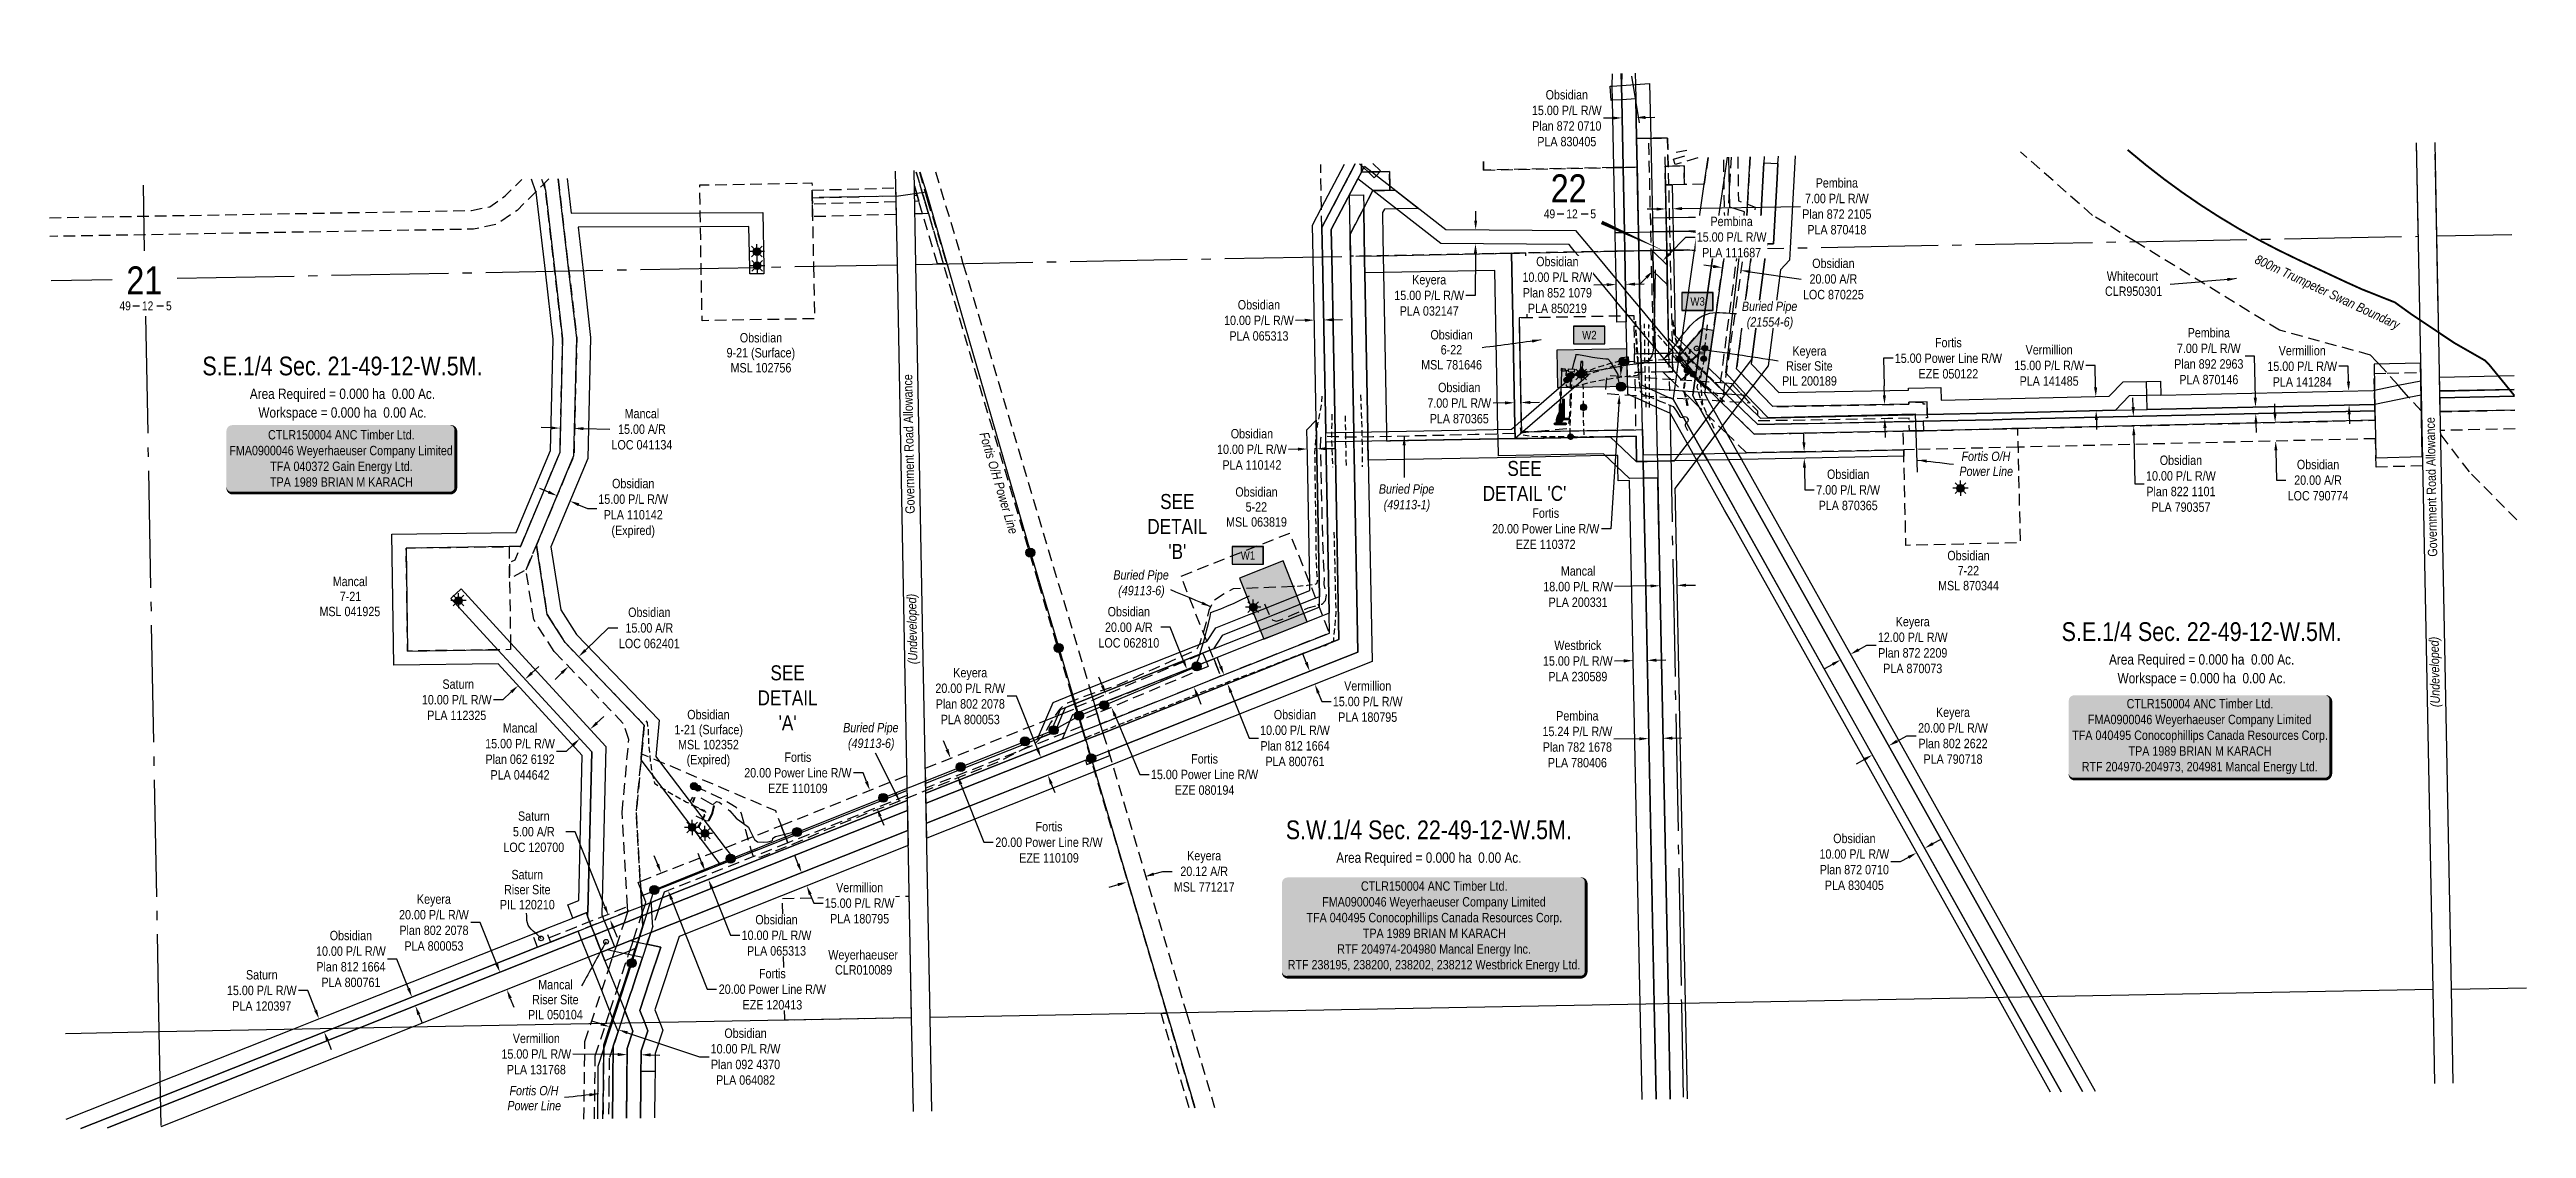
# Model space of a CAD drawing. Extents: x 586920 to 597578, y 5899013 to 5902730.
# Drawn here: x 586920 to 589566, y 5899223 to 5900376 of the extents above; entities that cross this region are included whole.
import ezdxf
from ezdxf.enums import TextEntityAlignment as Align

# ---------------------------------------------------------------- set-up
doc = ezdxf.new("R2010")
doc.units = 0
doc.header["$LTSCALE"] = 5
doc.header["$PDSIZE"] = 0.5
for name, pattern in [('DASHDOT', [25.4, 12.7, -6.35, 0, -6.35]), ('DASHDOT2', [12.7, 6.35, -3.175, 0, -3.175]), ('foc-ACCESSROAD', [3.75, 2.5, -1.25]), ('foc-FLOWLINE', [3.75, 2.5, -1.25]), ('foc-QUARTERLINE', [33, 25, -3, 2, -3]), ('POWERLINE5', [7.8, 2.4, -0.6, 0.6, -0.6, 0.6, -0.6, 2.4]), ('UG_PIPE', [1.875, 1.25, -0.625])]:
    doc.linetypes.add(name, pattern=pattern)
doc.layers.get('Defpoints').update_dxf_attribs({"color": 9})
for name, color, linetype in [('10', 1, 'Continuous'), ('9', 3, 'Continuous'), ('AS-CABLE', 224, 'foc-CABLE'), ('AS-PIPE-AG', 44, 'Continuous'), ('AS-PIPE-UG', 44, 'UG_PIPE'), ('AS-PIPE-UG RED', 10, 'UG_PIPE'), ('AS-PIPE-UG-CLIENT HIGH PRESSURE', 240, 'DASHDOT'), ('AS-POWER', 104, 'foc-POWER'), ('AS-POWER-EXISTING', 72, 'POWERLINE5'), ('AS-POWER-EXISTING-ANC', 72, 'Continuous'), ('AS-POWER-EXISTING-PP', 72, 'Continuous'), ('AS-POWER-T', 104, 'Continuous'), ('AS-ROADS', 254, 'Continuous'), ('AS-SYMBOL', 7, 'Continuous'), ('AS-WILDLIFE', 131, 'DASHDOT2'), ('C-AR', 13, 'foc-ACCESSROAD'), ('C-RW', 13, 'Continuous'), ('C-SYMBOL', 7, 'Continuous'), ('C-WS', 13, 'foc-ACCESSROAD'), ('C-WS-S', 13, 'Continuous'), ('DETAIL-T', 7, 'Continuous'), ('F-AR', 190, 'foc-ACCESSROAD'), ('F-EZE', 190, 'foc-FLOWLINE'), ('F-RW', 190, 'Continuous'), ('F-WS', 190, 'foc-ACCESSROAD'), ('F-WS-S', 190, 'Continuous'), ('L-AREAREQUIRED', 7, 'Continuous'), ('L-AREAWORK', 7, 'Continuous'), ('L-ROAD-T', 7, 'Continuous'), ('L-SEC', 7, 'Continuous'), ('L-SECLBL', 7, 'Continuous'), ('L-SECQ', 8, 'foc-QUARTERLINE'), ('P-TEMP-BLOCKS', 250, 'Continuous'), ('P-WORKAREA', 113, 'Continuous'), ('P-WORKAREA-H', 111, 'Continuous')]:
    doc.layers.add(name, color=color, linetype=linetype)
for name, color, linetype, lineweight in [('AS-GENERAL', 48, 'Continuous', 18), ('C-AR-T', 13, 'Continuous', 9), ('C-RW-T', 13, 'Continuous', 9), ('C-WS-T', 13, 'Continuous', 9), ('F-AR-T', 190, 'Continuous', 9), ('F-EZE-T', 190, 'Continuous', 9), ('F-RW-T', 190, 'Continuous', 9), ('F-WS-T', 190, 'Continuous', 9), ('T-TEXT', 48, 'Continuous', 18)]:
    doc.layers.add(name, color=color, linetype=linetype, lineweight=lineweight)
doc.layers.add('oil_and_gas_wells_pt', color=7, linetype='Continuous', plot=False)
doc.styles.add('100L', font='ARIALN.TTF', dxfattribs={"height": 11})
doc.styles.add('175L', font='ARIALN.TTF', dxfattribs={"height": 20})
doc.styles.add('240', font='ARIALN.TTF', dxfattribs={"height": 30})
doc.styles.add('80', font='ARIALN.TTF', dxfattribs={"height": 10})
doc.styles.add('80CG', font='ARIALN.TTF', dxfattribs={"height": 10})
doc.styles.add('80L', font='ARIALN.TTF', dxfattribs={"height": 10})
doc.styles.add('80LS', font='ARIALNI.TTF', dxfattribs={"height": 10})
doc.styles.add('foc-LtypeFont', font='ARIALN.TTF', dxfattribs={"height": 7.35})
doc.styles.add('SIMPLEX', font='ARIALN.TTF')
doc.linetypes.add('foc-CABLE', pattern='A,2,-1,["C",foc-LtypeFont,S=0.2,R=0,X=-0.625,Y=-0.75],-1.24,8', length=12.24)
doc.linetypes.add('foc-POWER', pattern='A,6,-1,["P",foc-LtypeFont,S=0.2,R=0,X=-0.625,Y=-0.75],-1.24,4', length=12.24)
doc.dimstyles.new('Compass 5 000', dxfattribs={"dimscale": 5, "dimtxt": 9, "dimasz": 2, "dimexe": 0.2, "dimexo": 0.0625, "dimgap": 0.5, "dimtad": 0, "dimtih": 1, "dimtoh": 1, "dimzin": 0, "dimdsep": 46, "dimtxsty": '80CG', "dimcen": 0.1, "dimse1": 1, "dimse2": 1, "dimclrd": 256, "dimclrt": 256, "dimaunit": 1, "dimadec": 4, "dimazin": 0, "dimtfac": 0.06, "dimtofl": 0, "dimtmove": 0, "dimatfit": 1, "dimfxl": 0.2, "dimtolj": 1, "dimtzin": 0, "dimlwd": -1, "dimarcsym": 0})

msp = doc.modelspace()

# ---------------------------------------------------------------- texts
at = {"layer": 'AS-POWER-T', "char_height": 10, "attachment_point": 1, "line_spacing_factor": 0.961801, "style": '80L'}
for s, insert, width, rotation in [('\\pi0.32626;{\\fArial Narrow|b0|i1|c0|p34;Fortis O/H Power Line}', (587922.974, 5899968.422), 112.50109, 286.610377), ('\\pi2.55341;{\\fArial Narrow|b0|i1|c0|p34;Fortis O/H\\P\\pi0.32626;Power Line}', (588960.213, 5899946.19), 57.1191, 0.005129), ('\\pi2.55341;{\\fArial Narrow|b0|i1|c0|p34;Fortis O/H\\P\\pi0.32626;Power Line}', (587408.974, 5899268.845), 57.1191, 0.005129)]:
    msp.add_mtext(s, dxfattribs=dict(at, insert=insert, width=width, rotation=rotation))
at = {"layer": 'AS-WILDLIFE', "insert": (589353.075, 5900115.328), "char_height": 10, "attachment_point": 5, "rotation": 334.962174, "style": '240'}
msp.add_mtext_dynamic_manual_height_columns('{\\fArial Narrow|b0|i1|c0|p34;800m Trumpeter Swan Boundary}', width=169.53383, gutter_width=45, heights=[0], dxfattribs=at)
at = {"layer": 'C-SYMBOL', "color": 3, "style": '175L'}
for s, p in [('S.E.1/4 Sec. 21-49-12-W.5M.', (587233.083, 5900021.666)), ('S.E.1/4 Sec. 22-49-12-W.5M.', (589219.362, 5899738.007)), ('S.W.1/4 Sec. 22-49-12-W.5M.', (588393.745, 5899526.357))]:
    msp.add_text(s, height=20, dxfattribs=at).set_placement(p, align=Align.BOTTOM_CENTER)
at = {"layer": 'C-WS-T', "char_height": 10, "width": 73.51746, "attachment_point": 1, "line_spacing_factor": 0.961801, "style": '80L'}
for s, insert in [('\\pi14.84195;Obsidian \\P\\pi0.72531;9-21 (Surface)\\P\\pi4.97497;MSL 102756', (587642.742, 5900072.824)), ('\\pi14.84195;Obsidian \\P\\pi25.82763;5-22\\P\\pi4.96132;MSL 063819', (588172.153, 5899908.151)), ('\\pi14.84195;Obsidian \\P\\pi25.86173;7-22\\P\\pi4.9852;MSL 870344', (588932.803, 5899840.194)), ('\\pi14.84195;Obsidian \\P\\pi1.11071;1-21 (Surface)\\P\\pi5.00566;MSL 102352\\P\\pi14.2178;(Expired)', (587586.597, 5899670.409))]:
    msp.add_mtext(s, dxfattribs=dict(at, insert=insert))
at = {"layer": 'DETAIL-T', "color": 3, "char_height": 15.9928, "attachment_point": 5, "style": '80CG'}
for s, insert, width in [("SEE\\PDETAIL 'C'", (588495.962, 5899914.826), 88.73097), ("SEE\\PDETAIL\\P'A'", (587708.622, 5899683.331), 63.60729)]:
    msp.add_mtext(s, dxfattribs=dict(at, insert=insert, width=width))
at = {"layer": 'F-WS-T', "char_height": 10, "attachment_point": 1, "line_spacing_factor": 0.961801, "style": '80L'}
for s, insert, width in [('\\pi9.49407;Whitecourt\\P\\pi7.52613;CLR950301', (589108.516, 5900138.558), 73.51746), ('\\pi11.59843;Keyera \\P\\pi4.93404;Riser Site\\P\\pi0.4661;PIL 200189', (588770.551, 5900058.725), 58.14229), ('\\pi19.13595;Mancal \\P\\pi26.61889;7-21\\P\\pi4.94086;MSL 041925', (587203.575, 5899812.586), 73.51746), ('\\pi12.85696;Saturn \\P\\pi4.93404;Riser Site\\P\\pi0.48997;PIL 120210', (587400.79, 5899499.531), 58.14229), ('\\pi11.44836;Mancal \\P\\pi4.93404;Riser Site\\P\\pi0.48997;PIL 050104', (587430.786, 5899382.097), 58.14229)]:
    msp.add_mtext(s, dxfattribs=dict(at, insert=insert, width=width))
at = {"layer": 'L-AREAREQUIRED', "color": 5, "style": '100L'}
for p in [(587233.083, 5899999.166), (589219.362, 5899715.507), (588393.745, 5899503.857)]:
    msp.add_text('Area Required = 0.000 ha  0.00 Ac.', height=11, dxfattribs=at).set_placement(p, align=Align.BOTTOM_CENTER)
at = {"layer": 'L-AREAWORK', "color": 5, "style": '100L'}
for p in [(587233.083, 5899979.166), (589219.362, 5899695.507)]:
    msp.add_text('Workspace = 0.000 ha  0.00 Ac.', height=11, dxfattribs=at).set_placement(p, align=Align.BOTTOM_CENTER)
at = {"layer": 'L-ROAD-T', "style": '80L'}
for p in [(587838.145, 5899954.31), (589464.713, 5899908.455)]:
    msp.add_text('Government Road Allowance', height=10, rotation=91.072614, dxfattribs=at).set_placement(p, align=Align.MIDDLE_CENTER)
at = {"layer": 'T-TEXT', "style": '80LS'}
for p in [(587841.635, 5899756.794), (589468.203, 5899710.939)]:
    msp.add_text('(Undeveloped)', height=10, rotation=91.072406, dxfattribs=at).set_placement(p, align=Align.MIDDLE_CENTER)

# ---------------------------------------------------------------- blocks, each defined once
blk = doc.blocks.new('*D464')
at = {"layer": 'C-AR-T', "transparency": 16777216}
for p, q in [((587492.6, 5899734.2), (587517.3, 5899757.9)), ((587517.3, 5899757.9), (587527.3, 5899757.9)), ((587467.4, 5899709.9), (587460.2, 5899703))]:
    blk.add_line(p, q, dxfattribs=at)
for points in [[(587491.5, 5899735.4), (587493.8, 5899733), (587485.4, 5899727.2)], [(587466.2, 5899711.1), (587468.5, 5899708.7), (587474.6, 5899716.9)]]:
    blk.add_solid(points, dxfattribs=at)
at = {"layer": 'Defpoints', "color": 0, "transparency": 16777216}
for p in [(587485.4, 5899727.2), (587482.5, 5899708.6), (587493.3, 5899719)]:
    blk.add_point(p, dxfattribs=at)
at = {"layer": 'C-AR-T', "transparency": 16777216, "insert": (587560.9, 5899757.9), "char_height": 10, "width": 630.554, "attachment_point": 5, "style": '80CG'}
blk.add_mtext('\\A1;Obsidian\\P15.00 A/R\\PLOC 062401', dxfattribs=at)
blk = doc.blocks.new('*D465')
at = {"layer": 'C-AR-T', "transparency": 16777216}
for p, q in [((589297.7, 5899987.3), (589297.5, 5899997.3)), ((589298.7, 5899947.5), (589299.4, 5899915.7)), ((589299.4, 5899915.7), (589309.4, 5899915.7))]:
    blk.add_line(p, q, dxfattribs=at)
for points in [[(589299.4, 5899987.3), (589296, 5899987.3), (589297.9, 5899977.3)], [(589300.3, 5899947.5), (589297, 5899947.4), (589298.4, 5899957.5)]]:
    blk.add_solid(points, dxfattribs=at)
at = {"layer": 'Defpoints', "color": 0, "transparency": 16777216}
for p in [(589167.8, 5899974.2), (589168.3, 5899954.4), (589298.4, 5899957.5)]:
    blk.add_point(p, dxfattribs=at)
at = {"layer": 'C-AR-T', "transparency": 16777216, "insert": (589343.7, 5899915.7), "char_height": 10, "attachment_point": 5, "style": '80CG'}
blk.add_mtext('\\A1;Obsidian\\P20.00 A/R\\PLOC 790774', dxfattribs=at)
blk = doc.blocks.new('*D466')
at = {"layer": 'C-AR-T', "transparency": 16777216}
for p, q in [((588697.5, 5900144), (588687.6, 5900145.4)), ((588737.1, 5900138.3), (588791.5, 5900130.5))]:
    blk.add_line(p, q, dxfattribs=at)
for points in [[(588697.7, 5900145.7), (588697.3, 5900142.4), (588707.4, 5900142.6)], [(588737.4, 5900140), (588736.9, 5900136.7), (588727.2, 5900139.7)]]:
    blk.add_solid(points, dxfattribs=at)
at = {"layer": 'Defpoints', "color": 0, "transparency": 16777216}
for p in [(588705.1, 5900126.8), (588725, 5900124), (588727.2, 5900139.7)]:
    blk.add_point(p, dxfattribs=at)
at = {"layer": 'C-AR-T', "transparency": 16777216, "insert": (588825.9, 5900130.5), "char_height": 10, "attachment_point": 5, "style": '80CG'}
blk.add_mtext('\\A1;Obsidian\\P20.00 A/R\\PLOC 870225', dxfattribs=at)
blk = doc.blocks.new('*D467')
at = {"layer": 'C-AR-T', "transparency": 16777216}
for p, q in [((588117.5, 5899758.6), (588107.5, 5899758.6)), ((588131.7, 5899722.9), (588117.5, 5899758.6)), ((588146.4, 5899685.7), (588150.1, 5899676.4))]:
    blk.add_line(p, q, dxfattribs=at)
for points in [[(588133.2, 5899723.5), (588130.1, 5899722.3), (588135.3, 5899713.6)], [(588148, 5899686.3), (588144.9, 5899685.1), (588142.7, 5899695)]]:
    blk.add_solid(points, dxfattribs=at)
at = {"layer": 'Defpoints', "color": 0, "transparency": 16777216}
for p in [(588125.1, 5899709.5), (588135.3, 5899713.6), (588132.5, 5899690.9)]:
    blk.add_point(p, dxfattribs=at)
at = {"layer": 'C-AR-T', "transparency": 16777216, "insert": (588073.2, 5899758.6), "char_height": 10, "attachment_point": 5, "style": '80CG'}
blk.add_mtext('\\A1;Obsidian\\P20.00 A/R\\PLOC 062810', dxfattribs=at)
blk = doc.blocks.new('*D423')
at = {"layer": 'C-RW-T', "transparency": 16777216}
for p, q in [((587291.2, 5899404.4), (587281.2, 5899404.4)), ((587303.6, 5899373), (587291.2, 5899404.4)), ((587314.7, 5899345.1), (587318.4, 5899335.8))]:
    blk.add_line(p, q, dxfattribs=at)
for points in [[(587305.2, 5899373.6), (587302.1, 5899372.4), (587307.3, 5899363.7)], [(587316.2, 5899345.7), (587313.1, 5899344.5), (587311, 5899354.4)]]:
    blk.add_solid(points, dxfattribs=at)
at = {"layer": 'Defpoints', "color": 0, "transparency": 16777216}
for p in [(587291.2, 5899357.3), (587307.3, 5899363.7), (587294.9, 5899348)]:
    blk.add_point(p, dxfattribs=at)
at = {"layer": 'C-RW-T', "transparency": 16777216, "insert": (587242.1, 5899404.4), "char_height": 10, "attachment_point": 5, "style": '80CG'}
blk.add_mtext('\\A1;Obsidian\\P10.00 P/L R/W\\PPlan 812 1664\\PPLA 800761', dxfattribs=at)
blk = doc.blocks.new('*D424')
at = {"layer": 'C-RW-T', "transparency": 16777216}
for p, q in [((587453.2, 5899903), (587443.9, 5899906.9)), ((587485.4, 5899889.5), (587494.7, 5899885.6)), ((587494.7, 5899885.6), (587504.7, 5899885.6))]:
    blk.add_line(p, q, dxfattribs=at)
for points in [[(587453.8, 5899904.5), (587452.5, 5899901.5), (587462.4, 5899899.1)], [(587486.1, 5899891), (587484.8, 5899888), (587476.2, 5899893.4)]]:
    blk.add_solid(points, dxfattribs=at)
at = {"layer": 'Defpoints', "color": 0, "transparency": 16777216}
for p in [(587472.2, 5899922.5), (587486, 5899916.7), (587476.2, 5899893.4)]:
    blk.add_point(p, dxfattribs=at)
at = {"layer": 'C-RW-T', "transparency": 16777216, "insert": (587543.7, 5899885.6), "char_height": 10, "attachment_point": 5, "style": '80CG'}
blk.add_mtext('\\A1;Obsidian\\P15.00 P/L R/W\\PPLA 110142\\P(Expired)', dxfattribs=at)
blk = doc.blocks.new('*D425')
at = {"layer": 'C-RW-T', "transparency": 16777216}
for p, q in [((587509.1, 5899335.1), (587499.6, 5899338.2)), ((587537.6, 5899325.6), (587614.7, 5899300.1)), ((587614.7, 5899300.1), (587624.7, 5899300.1))]:
    blk.add_line(p, q, dxfattribs=at)
for points in [[(587509.7, 5899336.6), (587508.6, 5899333.5), (587518.6, 5899331.9)], [(587538.1, 5899327.2), (587537.1, 5899324.1), (587528.1, 5899328.8)]]:
    blk.add_solid(points, dxfattribs=at)
at = {"layer": 'Defpoints', "color": 0, "transparency": 16777216}
for p in [(587517.6, 5899329), (587527.1, 5899325.8), (587528.1, 5899328.8)]:
    blk.add_point(p, dxfattribs=at)
at = {"layer": 'C-RW-T', "transparency": 16777216, "insert": (587663.7, 5899300.1), "char_height": 10, "attachment_point": 5, "style": '80CG'}
blk.add_mtext('\\A1;Obsidian\\P10.00 P/L R/W\\PPlan 092 4370\\PPLA 064082', dxfattribs=at)
blk = doc.blocks.new('*D426')
at = {"layer": 'C-RW-T', "transparency": 16777216}
for p, q in [((589146.2, 5899993.7), (589146, 5900003.7)), ((589146.9, 5899963.7), (589148.1, 5899911.9)), ((589148.1, 5899911.9), (589158.1, 5899911.9))]:
    blk.add_line(p, q, dxfattribs=at)
for points in [[(589147.9, 5899993.8), (589144.5, 5899993.7), (589146.4, 5899983.7)], [(589148.6, 5899963.8), (589145.2, 5899963.7), (589146.7, 5899973.7)]]:
    blk.add_solid(points, dxfattribs=at)
at = {"layer": 'Defpoints', "color": 0, "transparency": 16777216}
for p in [(589137.9, 5899983.5), (589138.2, 5899973.5), (589146.7, 5899973.7)]:
    blk.add_point(p, dxfattribs=at)
at = {"layer": 'C-RW-T', "transparency": 16777216, "insert": (589197.2, 5899911.9), "char_height": 10, "attachment_point": 5, "style": '80CG'}
blk.add_mtext('\\A1;Obsidian\\P10.00 P/L R/W\\PPlan 822 1101\\PPLA 790357', dxfattribs=at)
blk = doc.blocks.new('*D427')
at = {"layer": 'C-RW-T', "transparency": 16777216}
for p, q in [((588906.1, 5899512.9), (588897.4, 5899508.1)), ((588932.3, 5899527.6), (588941, 5899532.5)), ((588897.4, 5899508.1), (588887.4, 5899508.1))]:
    blk.add_line(p, q, dxfattribs=at)
for points in [[(588905.3, 5899514.4), (588906.9, 5899511.5), (588914.8, 5899517.8)], [(588931.4, 5899529.1), (588933.1, 5899526.2), (588923.5, 5899522.7)]]:
    blk.add_solid(points, dxfattribs=at)
at = {"layer": 'Defpoints', "color": 0, "transparency": 16777216}
for p in [(588914.8, 5899517.8), (588948.5, 5899457.7), (588957.3, 5899462.5)]:
    blk.add_point(p, dxfattribs=at)
at = {"layer": 'C-RW-T', "transparency": 16777216, "insert": (588848.3, 5899508.1), "char_height": 10, "attachment_point": 5, "style": '80CG'}
blk.add_mtext('\\A1;Obsidian\\P10.00 P/L R/W\\PPlan 872 0710\\PPLA 830405', dxfattribs=at)
blk = doc.blocks.new('*D428')
at = {"layer": 'C-RW-T', "transparency": 16777216}
for p, q in [((588794.5, 5899956.1), (588794.3, 5899966.1)), ((588795, 5899929.1), (588795.5, 5899905.3)), ((588795.5, 5899905.3), (588805.5, 5899905.3))]:
    blk.add_line(p, q, dxfattribs=at)
for points in [[(588796.1, 5899956.1), (588792.8, 5899956), (588794.7, 5899946.1)], [(588796.7, 5899929.1), (588793.3, 5899929), (588794.8, 5899939.1)]]:
    blk.add_solid(points, dxfattribs=at)
at = {"layer": 'Defpoints', "color": 0, "transparency": 16777216}
for p in [(588794.8, 5899939.1), (588820.1, 5899946.6), (588820.3, 5899939.6)]:
    blk.add_point(p, dxfattribs=at)
at = {"layer": 'C-RW-T', "transparency": 16777216, "insert": (588841.7, 5899905.3), "char_height": 10, "attachment_point": 5, "style": '80CG'}
blk.add_mtext('\\A1;Obsidian\\P7.00 P/L R/W\\PPLA 870365', dxfattribs=at)
blk = doc.blocks.new('*D429')
at = {"layer": 'C-RW-T', "transparency": 16777216}
for p, q in [((588171.2, 5899717), (588167.5, 5899726.3)), ((588182.3, 5899689.2), (588201.6, 5899640.3)), ((588201.6, 5899640.3), (588211.6, 5899640.3))]:
    blk.add_line(p, q, dxfattribs=at)
for points in [[(588172.8, 5899717.7), (588169.7, 5899716.4), (588174.9, 5899707.7)], [(588183.8, 5899689.8), (588180.7, 5899688.5), (588178.6, 5899698.4)]]:
    blk.add_solid(points, dxfattribs=at)
at = {"layer": 'Defpoints', "color": 0, "transparency": 16777216}
for p in [(588178.6, 5899698.4), (587878.6, 5899590.3), (587882.3, 5899581)]:
    blk.add_point(p, dxfattribs=at)
at = {"layer": 'C-RW-T', "transparency": 16777216, "insert": (588250.7, 5899640.3), "char_height": 10, "attachment_point": 5, "style": '80CG'}
blk.add_mtext('\\A1;Obsidian\\P10.00 P/L R/W\\PPlan 812 1664\\PPLA 800761', dxfattribs=at)
blk = doc.blocks.new('*D430')
at = {"layer": 'C-RW-T', "transparency": 16777216}
for p, q in [((588261.3, 5900086.4), (588251.3, 5900086.3)), ((588291.3, 5900087), (588301.3, 5900087.2))]:
    blk.add_line(p, q, dxfattribs=at)
for points in [[(588261.2, 5900088.1), (588261.3, 5900084.8), (588271.3, 5900086.6)], [(588291.2, 5900088.7), (588291.3, 5900085.3), (588281.3, 5900086.8)]]:
    blk.add_solid(points, dxfattribs=at)
at = {"layer": 'Defpoints', "color": 0, "transparency": 16777216}
for p in [(588271.3, 5900086.6), (588271.5, 5900075.6), (588281.5, 5900075.8)]:
    blk.add_point(p, dxfattribs=at)
at = {"layer": 'C-RW-T', "transparency": 16777216, "insert": (588212.2, 5900086.3), "char_height": 10, "attachment_point": 5, "style": '80CG'}
blk.add_mtext('\\A1;Obsidian\\P10.00 P/L R/W\\PPLA 065313', dxfattribs=at)
blk = doc.blocks.new('*D431')
at = {"layer": 'C-RW-T', "transparency": 16777216}
for p, q in [((588253.8, 5899948.8), (588243.8, 5899948.6)), ((588283.8, 5899949.4), (588293.8, 5899949.6))]:
    blk.add_line(p, q, dxfattribs=at)
for points in [[(588253.8, 5899950.5), (588253.9, 5899947.2), (588263.8, 5899949)], [(588283.8, 5899951), (588283.8, 5899947.7), (588273.8, 5899949.2)]]:
    blk.add_solid(points, dxfattribs=at)
at = {"layer": 'Defpoints', "color": 0, "transparency": 16777216}
for p in [(588263.8, 5899951.5), (588263.8, 5899949), (588273.8, 5899951.7)]:
    blk.add_point(p, dxfattribs=at)
at = {"layer": 'C-RW-T', "transparency": 16777216, "insert": (588204.7, 5899948.6), "char_height": 10, "attachment_point": 5, "style": '80CG'}
blk.add_mtext('\\A1;Obsidian\\P10.00 P/L R/W\\PPLA 110142', dxfattribs=at)
blk = doc.blocks.new('*D432')
at = {"layer": 'C-RW-T', "transparency": 16777216}
for p, q in [((588475.1, 5899998.2), (588462.4, 5899998)), ((588502.1, 5899998.8), (588512.1, 5899999))]:
    blk.add_line(p, q, dxfattribs=at)
for points in [[(588475.1, 5899999.9), (588475.2, 5899996.6), (588485.1, 5899998.4)], [(588502.1, 5900000.4), (588502.1, 5899997.1), (588492.1, 5899998.6)]]:
    blk.add_solid(points, dxfattribs=at)
at = {"layer": 'Defpoints', "color": 0, "transparency": 16777216}
for p in [(588485, 5900006.8), (588485.1, 5899998.4), (588491.9, 5900007)]:
    blk.add_point(p, dxfattribs=at)
at = {"layer": 'C-RW-T', "transparency": 16777216, "insert": (588426.2, 5899998), "char_height": 10, "attachment_point": 5, "style": '80CG'}
blk.add_mtext('\\A1;Obsidian\\P7.00 P/L R/W\\PPLA 870365', dxfattribs=at)
blk = doc.blocks.new('*D433')
at = {"layer": 'C-RW-T', "transparency": 16777216}
for p, q in [((588583.9, 5900124.4), (588570.1, 5900124.1)), ((588613.8, 5900125), (588623.8, 5900125.2))]:
    blk.add_line(p, q, dxfattribs=at)
for points in [[(588583.8, 5900126.1), (588583.9, 5900122.8), (588593.8, 5900124.6)], [(588613.8, 5900126.7), (588613.9, 5900123.4), (588603.8, 5900124.8)]]:
    blk.add_solid(points, dxfattribs=at)
at = {"layer": 'Defpoints', "color": 0, "transparency": 16777216}
for p in [(588593.8, 5900129.5), (588593.8, 5900124.6), (588603.7, 5900129.7)]:
    blk.add_point(p, dxfattribs=at)
at = {"layer": 'C-RW-T', "transparency": 16777216, "insert": (588531, 5900124.1), "char_height": 10, "attachment_point": 5, "style": '80CG', "bg_fill": 3, "box_fill_scale": 1.1, "bg_fill_color": 256, "bg_fill_true_color": 13158600, "bg_fill_transparency": 0}
blk.add_mtext('\\A1;Obsidian\\P10.00 P/L R/W\\PPlan 852 1079\\PPLA 850219', dxfattribs=at)
blk = doc.blocks.new('*D434')
at = {"layer": 'C-RW-T', "transparency": 16777216}
for p, q in [((588590.2, 5900302.4), (588580.2, 5900302.2)), ((588625.1, 5900303.1), (588635.1, 5900303.3))]:
    blk.add_line(p, q, dxfattribs=at)
for points in [[(588590.1, 5900304), (588590.2, 5900300.7), (588600.1, 5900302.6)], [(588625.1, 5900304.8), (588625.2, 5900301.4), (588615.1, 5900302.9)]]:
    blk.add_solid(points, dxfattribs=at)
at = {"layer": 'Defpoints', "color": 0, "transparency": 16777216}
for p in [(588600, 5900308.6), (588615, 5900308.9), (588600.1, 5900302.6)]:
    blk.add_point(p, dxfattribs=at)
at = {"layer": 'C-RW-T', "transparency": 16777216, "insert": (588541.1, 5900302.2), "char_height": 10, "attachment_point": 5, "style": '80CG'}
blk.add_mtext('\\A1;Obsidian\\P15.00 P/L R/W\\PPlan 872 0710\\PPLA 830405', dxfattribs=at)
blk = doc.blocks.new('*D435')
at = {"layer": 'C-RW-T', "transparency": 16777216}
for p, q in [((587616.7, 5899507.9), (587613, 5899517.1)), ((587627.8, 5899479.9), (587647.7, 5899429.7)), ((587647.7, 5899429.7), (587657.7, 5899429.7))]:
    blk.add_line(p, q, dxfattribs=at)
for points in [[(587618.2, 5899508.5), (587615.1, 5899507.2), (587620.4, 5899498.6)], [(587629.3, 5899480.5), (587626.2, 5899479.3), (587624.1, 5899489.2)]]:
    blk.add_solid(points, dxfattribs=at)
at = {"layer": 'Defpoints', "color": 0, "transparency": 16777216}
for p in [(587724, 5899539.7), (587727.7, 5899530.4), (587624.1, 5899489.2)]:
    blk.add_point(p, dxfattribs=at)
at = {"layer": 'C-RW-T', "transparency": 16777216, "insert": (587696.8, 5899429.7), "char_height": 10, "attachment_point": 5, "style": '80CG', "bg_fill": 3, "box_fill_scale": 1.1, "bg_fill_color": 256, "bg_fill_true_color": 13158600, "bg_fill_transparency": 0}
blk.add_mtext('\\A1;Obsidian\\P10.00 P/L R/W\\PPLA 065313', dxfattribs=at)
blk = doc.blocks.new('*D436')
at = {"layer": 'Defpoints', "color": 0, "transparency": 16777216}
for p in [(587476.2, 5899434.8), (587478.1, 5899430.1), (587517.2, 5899451)]:
    blk.add_point(p, dxfattribs=at)
at = {"layer": 'F-AR-T', "transparency": 16777216}
for p, q in [((587481.8, 5899540.3), (587471.8, 5899540.3)), ((587513.5, 5899460.3), (587481.8, 5899540.3)), ((587522.7, 5899437.1), (587526.4, 5899427.8))]:
    blk.add_line(p, q, dxfattribs=at)
for points in [[(587515, 5899460.9), (587511.9, 5899459.7), (587517.2, 5899451)], [(587524.2, 5899437.7), (587521.1, 5899436.5), (587519, 5899446.4)]]:
    blk.add_solid(points, dxfattribs=at)
at = {"layer": 'F-AR-T', "transparency": 16777216, "insert": (587437.5, 5899540.3), "char_height": 10, "attachment_point": 5, "style": '80CG'}
blk.add_mtext('\\A1;Saturn\\P5.00 A/R\\PLOC 120700', dxfattribs=at)
blk = doc.blocks.new('*D437')
at = {"layer": 'Defpoints', "color": 0, "transparency": 16777216}
for p in [(587466, 5899990.4), (587481, 5899990), (587480.5, 5899971)]:
    blk.add_point(p, dxfattribs=at)
at = {"layer": 'F-AR-T', "transparency": 16777216}
for p, q in [((587455.5, 5899971.6), (587445.5, 5899971.8)), ((587490.5, 5899970.8), (587518.7, 5899970.1))]:
    blk.add_line(p, q, dxfattribs=at)
for points in [[(587455.6, 5899973.2), (587455.5, 5899969.9), (587465.5, 5899971.3)], [(587490.6, 5899972.4), (587490.5, 5899969.1), (587480.5, 5899971)]]:
    blk.add_solid(points, dxfattribs=at)
at = {"layer": 'F-AR-T', "transparency": 16777216, "insert": (587553, 5899970.1), "char_height": 10, "attachment_point": 5, "style": '80CG'}
blk.add_mtext('\\A1;Mancal\\P15.00 A/R\\PLOC 041134', dxfattribs=at)
blk = doc.blocks.new('*D438')
at = {"layer": 'Defpoints', "color": 0, "transparency": 16777216}
for p in [(588071.8, 5899483.7), (588090.3, 5899492.3), (588091.1, 5899489.5)]:
    blk.add_point(p, dxfattribs=at)
at = {"layer": 'F-AR-T', "transparency": 16777216}
for p, q in [((588061.4, 5899483.7), (588051.8, 5899480.8)), ((588099.8, 5899495.2), (588109.4, 5899498)), ((588109.4, 5899498), (588119.4, 5899498))]:
    blk.add_line(p, q, dxfattribs=at)
for points in [[(588060.9, 5899485.3), (588061.9, 5899482.1), (588071, 5899486.5)], [(588099.4, 5899496.8), (588100.3, 5899493.6), (588090.3, 5899492.3)]]:
    blk.add_solid(points, dxfattribs=at)
at = {"layer": 'F-AR-T', "transparency": 16777216, "insert": (588153.7, 5899498), "char_height": 10, "attachment_point": 5, "style": '80CG'}
blk.add_mtext('\\A1;Keyera\\P20.12 A/R\\PMSL 771217', dxfattribs=at)
blk = doc.blocks.new('*D439')
at = {"layer": 'Defpoints', "color": 0, "transparency": 16777216}
for p in [(587796.5, 5899584.6), (587799, 5899585.6), (587806.3, 5899567)]:
    blk.add_point(p, dxfattribs=at)
at = {"layer": 'F-EZE-T', "transparency": 16777216}
for p, q in [((587789.2, 5899603.2), (587779.2, 5899603.2)), ((587792.8, 5899593.9), (587789.2, 5899603.2)), ((587807.6, 5899556.7), (587811.3, 5899547.4))]:
    blk.add_line(p, q, dxfattribs=at)
for points in [[(587794.4, 5899594.5), (587791.3, 5899593.3), (587796.5, 5899584.6)], [(587809.1, 5899557.3), (587806.1, 5899556.1), (587803.9, 5899566)]]:
    blk.add_solid(points, dxfattribs=at)
at = {"layer": 'F-EZE-T', "transparency": 16777216, "insert": (587719.6, 5899603.2), "char_height": 10, "width": 932.186, "attachment_point": 5, "style": '80CG'}
blk.add_mtext('\\A1;Fortis\\P20.00 Power Line R/W\\PEZE 110109', dxfattribs=at)
blk = doc.blocks.new('*D440')
at = {"layer": 'Defpoints', "color": 0, "transparency": 16777216}
for p in [(588078.5, 5899699.5), (588054.7, 5899673.1), (588084.4, 5899685.7)]:
    blk.add_point(p, dxfattribs=at)
at = {"layer": 'F-EZE-T', "transparency": 16777216}
for p, q in [((588044.9, 5899696.1), (588041, 5899705.4)), ((588058.6, 5899663.9), (588085, 5899601.4)), ((588085, 5899601.4), (588095, 5899601.4))]:
    blk.add_line(p, q, dxfattribs=at)
for points in [[(588046.5, 5899696.8), (588043.4, 5899695.5), (588048.8, 5899686.9)], [(588060.1, 5899664.6), (588057, 5899663.3), (588054.7, 5899673.1)]]:
    blk.add_solid(points, dxfattribs=at)
at = {"layer": 'F-EZE-T', "transparency": 16777216, "insert": (588154.1, 5899601.4), "char_height": 10, "attachment_point": 5, "style": '80CG'}
blk.add_mtext('\\A1;Fortis\\P15.00 Power Line R/W\\PEZE 080194', dxfattribs=at)
blk = doc.blocks.new('*D441')
at = {"layer": 'Defpoints', "color": 0, "transparency": 16777216}
for p in [(588860.3, 5899996), (588880.6, 5899996.4), (588860.6, 5899981)]:
    blk.add_point(p, dxfattribs=at)
at = {"layer": 'F-EZE-T', "transparency": 16777216}
for p, q in [((588889.6, 5900045.9), (588879.6, 5900045.9)), ((588879.6, 5900045.9), (588880.2, 5900016.4)), ((588880.4, 5900006.4), (588880.2, 5900016.4)), ((588881, 5899971.4), (588881.2, 5899961.4))]:
    blk.add_line(p, q, dxfattribs=at)
for points in [[(588882, 5900006.4), (588878.7, 5900006.4), (588880.6, 5899996.4)], [(588882.7, 5899971.4), (588879.3, 5899971.4), (588880.8, 5899981.4)]]:
    blk.add_solid(points, dxfattribs=at)
at = {"layer": 'F-EZE-T', "transparency": 16777216, "insert": (588948.8, 5900045.9), "char_height": 10, "attachment_point": 5, "style": '80CG'}
blk.add_mtext('\\A1;Fortis\\P15.00 Power Line R/W\\PEZE 050122', dxfattribs=at)
blk = doc.blocks.new('*D442')
at = {"layer": 'Defpoints', "color": 0, "transparency": 16777216}
for p in [(588672.3, 5900022.2), (588597.3, 5900006.9), (588671.1, 5900002.3)]:
    blk.add_point(p, dxfattribs=at)
at = {"layer": 'F-EZE-T', "transparency": 16777216}
for p, q in [((588599.3, 5900036.8), (588599.9, 5900046.8)), ((588596.7, 5899997), (588588.2, 5899863.8)), ((588588.2, 5899863.8), (588578.2, 5899863.8))]:
    blk.add_line(p, q, dxfattribs=at)
for points in [[(588597.6, 5900036.9), (588600.9, 5900036.7), (588598.6, 5900026.8)], [(588595.1, 5899997.1), (588598.4, 5899996.9), (588597.3, 5900006.9)]]:
    blk.add_solid(points, dxfattribs=at)
at = {"layer": 'F-EZE-T', "transparency": 16777216, "insert": (588518.6, 5899863.8), "char_height": 10, "attachment_point": 5, "style": '80CG'}
blk.add_mtext('\\A1;Fortis\\P20.00 Power Line R/W\\PEZE 110372', dxfattribs=at)
blk = doc.blocks.new('*D443')
at = {"layer": 'Defpoints', "color": 0, "transparency": 16777216}
for p in [(587944.6, 5899643.4), (587882.7, 5899618.8), (587952, 5899624.8)]:
    blk.add_point(p, dxfattribs=at)
at = {"layer": 'F-EZE-T', "transparency": 16777216}
for p, q in [((587879, 5899628.1), (587875.3, 5899637.4)), ((587893.7, 5899590.9), (587918.3, 5899529)), ((587918.3, 5899529), (587928.3, 5899529))]:
    blk.add_line(p, q, dxfattribs=at)
for points in [[(587880.5, 5899628.7), (587877.4, 5899627.5), (587882.7, 5899618.8)], [(587895.3, 5899591.6), (587892.2, 5899590.3), (587890.1, 5899600.2)]]:
    blk.add_solid(points, dxfattribs=at)
at = {"layer": 'F-EZE-T', "transparency": 16777216, "insert": (587987.9, 5899529), "char_height": 10, "attachment_point": 5, "style": '80CG'}
blk.add_mtext('\\A1;Fortis\\P20.00 Power Line R/W\\PEZE 110109', dxfattribs=at)
blk = doc.blocks.new('*D444')
at = {"layer": 'Defpoints', "color": 0, "transparency": 16777216}
for p in [(587612.1, 5899511.4), (587619.4, 5899492.8), (587581, 5899477.5)]:
    blk.add_point(p, dxfattribs=at)
at = {"layer": 'F-EZE-T', "transparency": 16777216}
for p, q in [((587569.9, 5899505.4), (587566.2, 5899514.7)), ((587584.6, 5899468.2), (587622.8, 5899372.1)), ((587622.8, 5899372.1), (587632.8, 5899372.1))]:
    blk.add_line(p, q, dxfattribs=at)
for points in [[(587571.4, 5899506), (587568.3, 5899504.8), (587573.6, 5899496.1)], [(587586.2, 5899468.8), (587583.1, 5899467.6), (587581, 5899477.5)]]:
    blk.add_solid(points, dxfattribs=at)
at = {"layer": 'F-EZE-T', "transparency": 16777216, "insert": (587692.4, 5899372.1), "char_height": 10, "attachment_point": 5, "style": '80CG', "bg_fill": 3, "box_fill_scale": 1.1, "bg_fill_color": 256, "bg_fill_true_color": 13158600, "bg_fill_transparency": 0}
blk.add_mtext('\\A1;Fortis\\P20.00 Power Line R/W\\PEZE 120413', dxfattribs=at)
blk = doc.blocks.new('*D445')
at = {"layer": 'Defpoints', "color": 0, "transparency": 16777216}
for p in [(587268.1, 5899364.3), (587208, 5899340.5), (587273.7, 5899350.4)]:
    blk.add_point(p, dxfattribs=at)
at = {"layer": 'F-RW-T', "transparency": 16777216}
for p, q in [((587196, 5899370.8), (587186, 5899370.8)), ((587204.4, 5899349.8), (587196, 5899370.8)), ((587217.3, 5899317.2), (587221, 5899307.9))]:
    blk.add_line(p, q, dxfattribs=at)
for points in [[(587205.9, 5899350.4), (587202.8, 5899349.2), (587208, 5899340.5)], [(587218.8, 5899317.8), (587215.7, 5899316.6), (587213.6, 5899326.5)]]:
    blk.add_solid(points, dxfattribs=at)
at = {"layer": 'F-RW-T', "transparency": 16777216, "insert": (587146.9, 5899370.8), "char_height": 10, "attachment_point": 5, "style": '80CG'}
blk.add_mtext('\\A1;Saturn\\P15.00 P/L R/W\\PPLA 120397', dxfattribs=at)
blk = doc.blocks.new('*D446')
at = {"layer": 'Defpoints', "color": 0, "transparency": 16777216}
for p in [(587309.6, 5899353.8), (587408.7, 5899371.7), (587316.9, 5899335.3)]:
    blk.add_point(p, dxfattribs=at)
at = {"layer": 'F-RW-T', "transparency": 16777216}
for p, q in [((587380.3, 5899443.3), (587370.3, 5899443.3)), ((587397.7, 5899399.5), (587380.3, 5899443.3)), ((587412.4, 5899362.4), (587416.1, 5899353.1))]:
    blk.add_line(p, q, dxfattribs=at)
for points in [[(587399.2, 5899400.2), (587396.1, 5899398.9), (587401.3, 5899390.2)], [(587414, 5899363), (587410.9, 5899361.8), (587408.7, 5899371.7)]]:
    blk.add_solid(points, dxfattribs=at)
at = {"layer": 'F-RW-T', "transparency": 16777216, "insert": (587330.8, 5899443.3), "char_height": 10, "attachment_point": 5, "style": '80CG'}
blk.add_mtext('\\A1;Keyera\\P20.00 P/L R/W\\PPlan 802 2078\\PPLA 800053', dxfattribs=at)
blk = doc.blocks.new('*D447')
at = {"layer": 'Defpoints', "color": 0, "transparency": 16777216}
for p in [(587420.8, 5899696.3), (587461.3, 5899652.3), (587468.6, 5899659.1)]:
    blk.add_point(p, dxfattribs=at)
at = {"layer": 'F-RW-T', "transparency": 16777216}
for p, q in [((587435.5, 5899709.9), (587442.9, 5899716.6)), ((587404.3, 5899681.2), (587394.3, 5899681.2)), ((587413.4, 5899689.6), (587404.3, 5899681.2))]:
    blk.add_line(p, q, dxfattribs=at)
for points in [[(587412.3, 5899690.8), (587414.5, 5899688.3), (587420.8, 5899696.3)], [(587434.4, 5899711.1), (587436.6, 5899708.7), (587428.1, 5899703.1)]]:
    blk.add_solid(points, dxfattribs=at)
at = {"layer": 'F-RW-T', "transparency": 16777216, "insert": (587355.2, 5899681.2), "char_height": 10, "attachment_point": 5, "style": '80CG'}
blk.add_mtext('\\A1; Saturn\\P10.00 P/L R/W\\PPLA 112325', dxfattribs=at)
blk = doc.blocks.new('*D448')
at = {"layer": 'Defpoints', "color": 0, "transparency": 16777216}
for p in [(587477, 5899650), (587488, 5899660.2), (587486.6, 5899639.6)]:
    blk.add_point(p, dxfattribs=at)
at = {"layer": 'F-RW-T', "transparency": 16777216}
for p, q in [((587505, 5899656.5), (587512.3, 5899663.2)), ((587471.9, 5899626), (587461.9, 5899626)), ((587479.2, 5899632.8), (587471.9, 5899626))]:
    blk.add_line(p, q, dxfattribs=at)
for points in [[(587503.9, 5899657.7), (587506.1, 5899655.2), (587497.6, 5899649.7)], [(587478.1, 5899634), (587480.4, 5899631.6), (587486.6, 5899639.6)]]:
    blk.add_solid(points, dxfattribs=at)
at = {"layer": 'F-RW-T', "transparency": 16777216, "insert": (587422.8, 5899626), "char_height": 10, "attachment_point": 5, "style": '80CG'}
blk.add_mtext('\\A1;Mancal\\P15.00 P/L R/W\\PPlan 062 6192\\PPLA 044642', dxfattribs=at)
blk = doc.blocks.new('*D449')
at = {"layer": 'Defpoints', "color": 0, "transparency": 16777216}
for p in [(587537.2, 5899302.3), (587537.1, 5899294.6), (587552.1, 5899294.5)]:
    blk.add_point(p, dxfattribs=at)
at = {"layer": 'F-RW-T', "transparency": 16777216}
for p, q in [((587527.2, 5899302.4), (587479.3, 5899302.9)), ((587562.2, 5899302), (587572.2, 5899301.9))]:
    blk.add_line(p, q, dxfattribs=at)
for points in [[(587527.2, 5899304.1), (587527.2, 5899300.7), (587537.2, 5899302.3)], [(587562.2, 5899303.7), (587562.2, 5899300.3), (587552.2, 5899302.1)]]:
    blk.add_solid(points, dxfattribs=at)
at = {"layer": 'F-RW-T', "transparency": 16777216, "insert": (587440.2, 5899302.9), "char_height": 10, "attachment_point": 5, "style": '80CG'}
blk.add_mtext('\\A1;Vermillion\\P15.00 P/L R/W\\PPLA 131768', dxfattribs=at)
blk = doc.blocks.new('*D450')
at = {"layer": 'Defpoints', "color": 0, "transparency": 16777216}
for p in [(588640.6, 5899803), (588641.5, 5899756.7), (588659.5, 5899757)]:
    blk.add_point(p, dxfattribs=at)
at = {"layer": 'F-RW-T', "transparency": 16777216}
for p, q in [((588630.6, 5899802.8), (588592.2, 5899802)), ((588668.6, 5899803.5), (588678.6, 5899803.7))]:
    blk.add_line(p, q, dxfattribs=at)
for points in [[(588630.6, 5899804.4), (588630.6, 5899801.1), (588640.6, 5899803)], [(588668.5, 5899805.2), (588668.6, 5899801.9), (588658.6, 5899803.3)]]:
    blk.add_solid(points, dxfattribs=at)
at = {"layer": 'F-RW-T', "transparency": 16777216, "insert": (588553.2, 5899802), "char_height": 10, "attachment_point": 5, "style": '80CG'}
blk.add_mtext('\\A1;Mancal\\P18.00 P/L R/W\\PPLA 200331', dxfattribs=at)
blk = doc.blocks.new('*D451')
at = {"layer": 'Defpoints', "color": 0, "transparency": 16777216}
for p in [(589348.3, 5900010.4), (589348.7, 5899995.4), (589376.4, 5900011)]:
    blk.add_point(p, dxfattribs=at)
at = {"layer": 'F-RW-T', "transparency": 16777216}
for p, q in [((589375.8, 5900037.3), (589365.8, 5900037.3)), ((589376.2, 5900021), (589375.8, 5900037.3)), ((589377, 5899986), (589377.2, 5899976))]:
    blk.add_line(p, q, dxfattribs=at)
for points in [[(589377.9, 5900021.1), (589374.5, 5900021), (589376.4, 5900011)], [(589378.7, 5899986.1), (589375.3, 5899986), (589376.8, 5899996)]]:
    blk.add_solid(points, dxfattribs=at)
at = {"layer": 'F-RW-T', "transparency": 16777216, "insert": (589326.8, 5900037.3), "char_height": 10, "attachment_point": 5, "style": '80CG'}
blk.add_mtext('\\A1;Vermillion\\P15.00 P/L R/W\\PPLA 141284', dxfattribs=at)
blk = doc.blocks.new('*D452')
at = {"layer": 'Defpoints', "color": 0, "transparency": 16777216}
for p in [(589092.5, 5900004.6), (589092.9, 5899989.6), (589106.3, 5900004.9)]:
    blk.add_point(p, dxfattribs=at)
at = {"layer": 'F-RW-T', "transparency": 16777216}
for p, q in [((589105.5, 5900038.2), (589095.5, 5900038.2)), ((589106.1, 5900014.9), (589105.5, 5900038.2)), ((589106.9, 5899979.9), (589107.1, 5899969.9))]:
    blk.add_line(p, q, dxfattribs=at)
for points in [[(589107.7, 5900014.9), (589104.4, 5900014.9), (589106.3, 5900004.9)], [(589108.5, 5899979.9), (589105.2, 5899979.9), (589106.6, 5899989.9)]]:
    blk.add_solid(points, dxfattribs=at)
at = {"layer": 'F-RW-T', "transparency": 16777216, "insert": (589056.4, 5900038.2), "char_height": 10, "attachment_point": 5, "style": '80CG'}
blk.add_mtext('\\A1;Vermillion\\P15.00 P/L R/W\\PPLA 141485', dxfattribs=at)
blk = doc.blocks.new('*D453')
at = {"layer": 'Defpoints', "color": 0, "transparency": 16777216}
for p in [(589254.9, 5899993.3), (589255, 5899986.2), (589276.9, 5899993.8)]:
    blk.add_point(p, dxfattribs=at)
at = {"layer": 'F-RW-T', "transparency": 16777216}
for p, q in [((589275.7, 5900048.1), (589265.7, 5900048.1)), ((589276.7, 5900003.8), (589275.7, 5900048.1)), ((589277.3, 5899976.7), (589277.5, 5899966.7))]:
    blk.add_line(p, q, dxfattribs=at)
for points in [[(589278.4, 5900003.8), (589275, 5900003.7), (589276.9, 5899993.8)], [(589279, 5899976.7), (589275.7, 5899976.7), (589277.1, 5899986.7)]]:
    blk.add_solid(points, dxfattribs=at)
at = {"layer": 'F-RW-T', "transparency": 16777216, "insert": (589227, 5900048.1), "char_height": 10, "attachment_point": 5, "style": '80CG'}
blk.add_mtext('\\A1;Pembina\\P7.00 P/L R/W\\PPlan 892 2963\\PPLA 870146', dxfattribs=at)
blk = doc.blocks.new('*D454')
at = {"layer": 'Defpoints', "color": 0, "transparency": 16777216}
for p in [(588844.2, 5899729.8), (588961.7, 5899495.4), (588972.2, 5899501.3)]:
    blk.add_point(p, dxfattribs=at)
at = {"layer": 'F-RW-T', "transparency": 16777216}
for p, q in [((588852.9, 5899734.7), (588861.6, 5899739.6)), ((588861.6, 5899739.6), (588871.6, 5899739.6)), ((588825, 5899719), (588816.3, 5899714.1))]:
    blk.add_line(p, q, dxfattribs=at)
for points in [[(588824.2, 5899720.5), (588825.8, 5899717.6), (588833.7, 5899723.9)], [(588852.1, 5899736.1), (588853.7, 5899733.2), (588844.2, 5899729.8)]]:
    blk.add_solid(points, dxfattribs=at)
at = {"layer": 'F-RW-T', "transparency": 16777216, "insert": (588910.7, 5899739.6), "char_height": 10, "attachment_point": 5, "style": '80CG'}
blk.add_mtext('\\A1;Keyera\\P12.00 P/L R/W\\PPlan 872 2209\\PPLA 870073', dxfattribs=at)
blk = doc.blocks.new('*D455')
at = {"layer": 'Defpoints', "color": 0, "transparency": 16777216}
for p in [(588885.1, 5899632.1), (588928.7, 5899513.5), (588946.1, 5899523.3)]:
    blk.add_point(p, dxfattribs=at)
at = {"layer": 'F-RW-T', "transparency": 16777216}
for p, q in [((588893.9, 5899637), (588904.2, 5899642.8)), ((588904.2, 5899642.8), (588914.2, 5899642.8)), ((588859, 5899617.5), (588850.3, 5899612.6))]:
    blk.add_line(p, q, dxfattribs=at)
for points in [[(588858.2, 5899618.9), (588859.8, 5899616), (588867.7, 5899622.4)], [(588893, 5899638.5), (588894.7, 5899635.6), (588885.1, 5899632.1)]]:
    blk.add_solid(points, dxfattribs=at)
at = {"layer": 'F-RW-T', "transparency": 16777216, "insert": (588953.7, 5899642.8), "char_height": 10, "attachment_point": 5, "style": '80CG'}
blk.add_mtext('\\A1;Keyera\\P20.00 P/L R/W\\PPlan 802 2622\\PPLA 790718', dxfattribs=at)
blk = doc.blocks.new('*D456')
at = {"layer": 'Defpoints', "color": 0, "transparency": 16777216}
for p in [(588646.8, 5900217.4), (588654, 5900217.5), (588654.3, 5900205.5)]:
    blk.add_point(p, dxfattribs=at)
at = {"layer": 'F-RW-T', "transparency": 16777216}
for p, q in [((588637, 5900205.2), (588627, 5900205)), ((588664.3, 5900205.7), (588790.8, 5900208.1))]:
    blk.add_line(p, q, dxfattribs=at)
for points in [[(588637, 5900206.8), (588637, 5900203.5), (588647, 5900205.4)], [(588664.2, 5900207.4), (588664.3, 5900204), (588654.3, 5900205.5)]]:
    blk.add_solid(points, dxfattribs=at)
at = {"layer": 'F-RW-T', "transparency": 16777216, "insert": (588829.6, 5900208.1), "char_height": 10, "width": 372.499, "attachment_point": 5, "style": '80CG'}
blk.add_mtext('\\A1;Pembina\\P7.00 P/L R/W\\PPlan 872 2105\\PPLA 870418', dxfattribs=at)
blk = doc.blocks.new('*D457')
at = {"layer": 'Defpoints', "color": 0, "transparency": 16777216}
for p in [(588257.7, 5899708.3), (588271.9, 5899697.8), (588263.2, 5899694.4)]:
    blk.add_point(p, dxfattribs=at)
at = {"layer": 'F-RW-T', "transparency": 16777216}
for p, q in [((588262.7, 5899721.1), (588259, 5899730.4)), ((588275.6, 5899688.5), (588279.3, 5899679.3)), ((588279.3, 5899679.3), (588289.3, 5899679.3))]:
    blk.add_line(p, q, dxfattribs=at)
for points in [[(588264.3, 5899721.7), (588261.2, 5899720.5), (588266.4, 5899711.8)], [(588277.1, 5899689.2), (588274.1, 5899687.9), (588271.9, 5899697.8)]]:
    blk.add_solid(points, dxfattribs=at)
at = {"layer": 'F-RW-T', "transparency": 16777216, "insert": (588328.4, 5899679.3), "char_height": 10, "attachment_point": 5, "style": '80CG'}
blk.add_mtext('\\A1;Vermillion\\P15.00 P/L R/W\\PPLA 180795', dxfattribs=at)
blk = doc.blocks.new('*D458')
at = {"layer": 'Defpoints', "color": 0, "transparency": 16777216}
for p in [(587986.7, 5899600.9), (587896.7, 5899586.7), (587904.1, 5899568.1)]:
    blk.add_point(p, dxfattribs=at)
at = {"layer": 'F-RW-T', "transparency": 16777216}
for p, q in [((587953.3, 5899685.1), (587943.3, 5899685.1)), ((587975.6, 5899628.7), (587953.3, 5899685.1)), ((587990.4, 5899591.6), (587994.1, 5899582.3))]:
    blk.add_line(p, q, dxfattribs=at)
for points in [[(587977.2, 5899629.3), (587974.1, 5899628.1), (587979.3, 5899619.4)], [(587991.9, 5899592.2), (587988.8, 5899590.9), (587986.7, 5899600.9)]]:
    blk.add_solid(points, dxfattribs=at)
at = {"layer": 'F-RW-T', "transparency": 16777216, "insert": (587903.8, 5899685.1), "char_height": 10, "attachment_point": 5, "style": '80CG'}
blk.add_mtext('\\A1;Keyera\\P20.00 P/L R/W\\PPlan 802 2078\\PPLA 800053', dxfattribs=at)
blk = doc.blocks.new('*D459')
at = {"layer": 'Defpoints', "color": 0, "transparency": 16777216}
for p in [(588612, 5899723), (588613.2, 5899663.4), (588628.2, 5899663.7)]:
    blk.add_point(p, dxfattribs=at)
at = {"layer": 'F-RW-T', "transparency": 16777216}
for p, q in [((588602, 5899722.8), (588592, 5899722.6)), ((588637, 5899723.5), (588647, 5899723.7))]:
    blk.add_line(p, q, dxfattribs=at)
for points in [[(588601.9, 5899724.5), (588602, 5899721.1), (588612, 5899723)], [(588636.9, 5899725.2), (588637, 5899721.8), (588627, 5899723.3)]]:
    blk.add_solid(points, dxfattribs=at)
at = {"layer": 'F-RW-T', "transparency": 16777216, "insert": (588552.9, 5899722.6), "char_height": 10, "attachment_point": 5, "style": '80CG'}
blk.add_mtext('\\A1;Westbrick\\P15.00 P/L R/W\\PPLA 230589', dxfattribs=at)
blk = doc.blocks.new('*D460')
at = {"layer": 'Defpoints', "color": 0, "transparency": 16777216}
for p in [(588443.7, 5900183), (588458, 5900182.9), (588457.8, 5900167.9)]:
    blk.add_point(p, dxfattribs=at)
at = {"layer": 'F-RW-T', "transparency": 16777216}
for p, q in [((588443.8, 5900193), (588443.8, 5900203)), ((588443.5, 5900158), (588443.2, 5900113)), ((588443.2, 5900113), (588433.2, 5900113))]:
    blk.add_line(p, q, dxfattribs=at)
for points in [[(588442.1, 5900193), (588445.4, 5900193), (588443.7, 5900183)], [(588441.8, 5900158), (588445.2, 5900158), (588443.6, 5900168)]]:
    blk.add_solid(points, dxfattribs=at)
at = {"layer": 'F-RW-T', "transparency": 16777216, "insert": (588394.1, 5900113), "char_height": 10, "attachment_point": 5, "style": '80CG'}
blk.add_mtext('\\A1;Keyera\\P15.00 P/L R/W\\PPLA 032147', dxfattribs=at)
blk = doc.blocks.new('*D461')
at = {"layer": 'Defpoints', "color": 0, "transparency": 16777216}
for p in [(588628.7, 5899639.8), (588630, 5899574.2), (588645.2, 5899574.5)]:
    blk.add_point(p, dxfattribs=at)
at = {"layer": 'F-RW-T', "transparency": 16777216}
for p, q in [((588618.7, 5899639.6), (588591.5, 5899639)), ((588653.9, 5899640.3), (588663.9, 5899640.5))]:
    blk.add_line(p, q, dxfattribs=at)
for points in [[(588653.8, 5899641.9), (588653.9, 5899638.6), (588643.9, 5899640.1)], [(588618.6, 5899641.2), (588618.7, 5899637.9), (588628.7, 5899639.8)]]:
    blk.add_solid(points, dxfattribs=at)
at = {"layer": 'F-RW-T', "transparency": 16777216, "insert": (588552.4, 5899639), "char_height": 10, "width": 372.499, "attachment_point": 5, "style": '80CG'}
blk.add_mtext('\\A1;Pembina\\P15.24 P/L R/W\\PPlan 782 1678\\PPLA 780406', dxfattribs=at)
blk = doc.blocks.new('*D462')
at = {"layer": 'Defpoints', "color": 0, "transparency": 16777216}
for p in [(588640.2, 5900153.4), (588629.7, 5900142.6), (588633.2, 5900139.3)]:
    blk.add_point(p, dxfattribs=at)
at = {"layer": 'F-RW-T', "transparency": 16777216}
for p, q in [((588650.6, 5900157.2), (588668.1, 5900175.3)), ((588668.1, 5900175.3), (588678.1, 5900175.3)), ((588626.2, 5900132.1), (588619.3, 5900124.9))]:
    blk.add_line(p, q, dxfattribs=at)
for points in [[(588649.4, 5900158.4), (588651.8, 5900156), (588643.6, 5900150)], [(588625, 5900133.3), (588627.4, 5900130.9), (588633.2, 5900139.3)]]:
    blk.add_solid(points, dxfattribs=at)
at = {"layer": 'F-RW-T', "transparency": 16777216, "insert": (588717.2, 5900175.3), "char_height": 10, "attachment_point": 5, "style": '80CG', "bg_fill": 3, "box_fill_scale": 1.1, "bg_fill_color": 256, "bg_fill_true_color": 13158600, "bg_fill_transparency": 0}
blk.add_mtext('\\A1;Pembina\\P15.00 P/L R/W\\PPLA 111687', dxfattribs=at)
blk = doc.blocks.new('*D463')
at = {"layer": 'Defpoints', "color": 0, "transparency": 16777216}
for p in [(587758, 5899510.2), (587729.1, 5899482.6)]:
    blk.add_point(p, dxfattribs=at)
at = {"layer": 'F-RW-T', "transparency": 16777216}
for p, q in [((587719.9, 5899505.8), (587716.2, 5899515.1)), ((587732.8, 5899473.3), (587736.5, 5899464)), ((587736.5, 5899464), (587746.5, 5899464))]:
    blk.add_line(p, q, dxfattribs=at)
for points in [[(587721.5, 5899506.4), (587718.4, 5899505.2), (587723.6, 5899496.5)], [(587734.4, 5899473.9), (587731.3, 5899472.7), (587729.1, 5899482.6)]]:
    blk.add_solid(points, dxfattribs=at)
at = {"layer": 'F-RW-T', "transparency": 16777216, "insert": (587785.6, 5899464), "char_height": 10, "attachment_point": 5, "style": '80CG', "bg_fill": 3, "box_fill_scale": 1.1, "bg_fill_color": 256, "bg_fill_true_color": 13158600, "bg_fill_transparency": 0}
blk.add_mtext('\\A1;Vermillion\\P15.00 P/L R/W\\PPLA 180795', dxfattribs=at)
at = {"layer": 'Defpoints', "color": 0, "transparency": 16777216}
blk.add_point((587763.5, 5899496.2), dxfattribs=at)
blk = doc.blocks.new('*U419')
h = blk.add_hatch(color=255)
edge = h.paths.add_edge_path()
edge.add_line((-116.5, -37), (116.5, -37))
edge.add_arc((116.5, -31), 6, 270, 360)
edge.add_line((122.5, -31), (122.5, 29.5))
edge.add_arc((116.5, 29.5), 6, 0, 90)
edge.add_line((116.5, 35.5), (-116.5, 35.5))
edge.add_arc((-116.5, 29.5), 6, 90, 180)
edge.add_line((-122.5, 29.5), (-122.5, -31))
edge.add_arc((-116.5, -31), 6, 180, 270)
at = {"color": 44, "flags": 128}
blk.add_lwpolyline([(-116.5, -37, 3, 3, 0), (116.5, -37, 3, 3, 0.414214), (122.5, -31, 3, 3, 0), (122.5, 29.5, 3, 0, 0.414214), (116.5, 35.5, 0, 0, 0), (-116.5, 35.5, 0, 0, 0.414214), (-122.5, 29.5, 0, 0, 0), (-122.5, -31, 0, 3, 0.414214)], format="xyseb", close=True, dxfattribs=at)
at = {"color": 44, "style": '80'}
blk.add_attdef('ENTER_TEXT_001', (-36, -5), '', height=10, dxfattribs=at)
blk = doc.blocks.new('*U421')
h = blk.add_hatch(color=255)
edge = h.paths.add_edge_path()
edge.add_line((-156.5, -54), (156.5, -54))
edge.add_arc((156.5, -48), 6, 270, 360)
edge.add_line((162.5, -48), (162.5, 46.5))
edge.add_arc((156.5, 46.5), 6, 0, 90)
edge.add_line((156.5, 52.5), (-156.5, 52.5))
edge.add_arc((-156.5, 46.5), 6, 90, 180)
edge.add_line((-162.5, 46.5), (-162.5, -48))
edge.add_arc((-156.5, -48), 6, 180, 270)
at = {"color": 44, "flags": 128}
blk.add_lwpolyline([(-156.5, -54, 3, 3, 0), (156.5, -54, 3, 3, 0.414214), (162.5, -48, 3, 3, 0), (162.5, 46.5, 3, 0, 0.414214), (156.5, 52.5, 0, 0, 0), (-156.5, 52.5, 0, 0, 0.414214), (-162.5, 46.5, 0, 0, 0), (-162.5, -48, 0, 3, 0.414214)], format="xyseb", close=True, dxfattribs=at)
at = {"color": 44, "style": '80'}
blk.add_attdef('ENTER_TEXT_001', (-36, -5), '', height=10, dxfattribs=at)
blk = doc.blocks.new('*U422')
h = blk.add_hatch(color=255)
edge = h.paths.add_edge_path()
edge.add_line((-134, -45.5), (134, -45.5))
edge.add_arc((134, -39.5), 6, 270, 360)
edge.add_line((140, -39.5), (140, 38))
edge.add_arc((134, 38), 6, 0, 90)
edge.add_line((134, 44), (-134, 44))
edge.add_arc((-134, 38), 6, 90, 180)
edge.add_line((-140, 38), (-140, -39.5))
edge.add_arc((-134, -39.5), 6, 180, 270)
at = {"color": 44, "flags": 128}
blk.add_lwpolyline([(-134, -45.5, 3, 3, 0), (134, -45.5, 3, 3, 0.414214), (140, -39.5, 3, 3, 0), (140, 38, 3, 0, 0.414214), (134, 44, 0, 0, 0), (-134, 44, 0, 0, 0.414214), (-140, 38, 0, 0, 0), (-140, -39.5, 0, 3, 0.414214)], format="xyseb", close=True, dxfattribs=at)
at = {"color": 44, "style": '80'}
blk.add_attdef('ENTER_TEXT_001', (-36, -5), '', height=10, dxfattribs=at)
blk = doc.blocks.new('GAS')
h = blk.add_hatch(color=255)
h.dxf.hatch_style = 1
edge = h.paths.add_edge_path()
edge.add_arc((0, 0), 0.9, 0, 360)
for p, q in [((-0.81, 0), (-1.62, 0)), ((-0.57, 0.57), (-1.14, 1.14)), ((0, 0.81), (0, 1.62)), ((0.57, 0.57), (1.14, 1.14)), ((1.62, 0), (0.81, 0)), ((-0.57, -0.57), (-1.14, -1.14)), ((0, -0.81), (0, -1.62)), ((1.14, -1.14), (0.57, -0.57))]:
    blk.add_line(p, q)
blk.add_circle((0, 0), 0.8)
blk = doc.blocks.new('L-SECLBL')
at = {"layer": '9', "color": 7}
for p, q in [((-5.1, -27.8), (-12.3, -27.8)), ((20.7, -27.8), (13.5, -27.8))]:
    blk.add_line(p, q, dxfattribs=at)
at = {"layer": '10', "color": 2, "style": 'SIMPLEX'}
blk.add_attdef('SEC', text='', height=30, dxfattribs=at).set_placement((0, 0), align=Align.MIDDLE)
at = {"layer": '10', "color": 5, "style": '80L'}
blk.add_attdef('TWP', text='', height=9.5, dxfattribs=at).set_placement((-14.4, -27.4), align=Align.MIDDLE_RIGHT)
blk.add_attdef('RGE', text='', height=9.5, dxfattribs=at).set_placement((3.6, -27.4), align=Align.MIDDLE_CENTER)
blk.add_attdef('MER', text='', height=9.5, dxfattribs=at).set_placement((23.2, -27.4), align=Align.MIDDLE_LEFT)
blk = doc.blocks.new('RISER')
h = blk.add_hatch(color=255)
h.dxf.hatch_style = 1
edge = h.paths.add_edge_path()
edge.add_arc((0, 0), 0.7, 0, 360)
blk.add_hatch(color=48).paths.add_polyline_path([(0.58, -0.15), (-0.58, -0.15, 0.774597)])
at = {"color": 48}
blk.add_line((-0.58, -0.15), (0.58, -0.15), dxfattribs=at)
blk.add_circle((0, 0), 0.6, dxfattribs=at)
blk = doc.blocks.new('PIG')
h = blk.add_hatch(color=255)
h.dxf.hatch_style = 1
edge = h.paths.add_edge_path()
edge.add_arc((0, 0), 0.85, 0, 360)
at = {"layer": 'AS-SYMBOL'}
h = blk.add_hatch(color=48, dxfattribs=at)
h.dxf.hatch_style = 1
h.paths.add_polyline_path([(-0.1, 0, 1), (-0.55, 0, 1)])
h = blk.add_hatch(color=48, dxfattribs=at)
h.dxf.hatch_style = 1
h.paths.add_polyline_path([(0.1, 0, 1), (0.55, 0, 1)])
at = {"layer": 'AS-SYMBOL', "color": 48}
for centre, radius in [((0, 0), 0.75), ((-0.33, 0), 0.225), ((0.33, 0), 0.225)]:
    blk.add_circle(centre, radius, dxfattribs=at)
blk = doc.blocks.new('POWERPOLE')
h = blk.add_hatch(color=255)
edge = h.paths.add_edge_path()
edge.add_arc((0, 0), 0.96, 0, 360)
at = {"linetype": 'Continuous'}
for p, q in [((0.68, -0.68), (-0.68, 0.68)), ((-0.68, -0.68), (0.68, 0.68))]:
    blk.add_line(p, q, dxfattribs=at)
blk.add_circle((0, 0), 0.96, dxfattribs=at)
blk = doc.blocks.new('FLARE')
h = blk.add_hatch(color=255)
h.dxf.hatch_style = 1
h.paths.add_polyline_path([(0.16, 2.41, 0.114147), (0.13, 2.43), (0.11, 2.44, 0.261551), (0.01, 2.42), (0, 2.41, 0.131268), (-0.03, 2.37), (-0.04, 2.35, 0.041497), (-0.05, 2.33), (-0.05, 2.29, 0.015174), (-0.05, 2.29), (-0.06, 2.24, 0.004376), (-0.06, 2.24), (-0.07, 2.18), (-0.08, 2.11), (-0.09, 2.05), (-0.1, 1.98), (-0.12, 1.91), (-0.14, 1.83), (-0.17, 1.76), (-0.19, 1.68), (-0.22, 1.61), (-0.26, 1.53), (-0.29, 1.46), (-0.32, 1.39), (-0.36, 1.32), (-0.39, 1.25, 0.000505), (-0.39, 1.25), (-0.43, 1.18, 0.002398), (-0.43, 1.18), (-0.46, 1.1, 0.004177), (-0.46, 1.1), (-0.5, 1.03, 0.005735), (-0.5, 1.03), (-0.53, 0.95, 0.006994), (-0.53, 0.95), (-0.56, 0.87, 0.00791), (-0.57, 0.87), (-0.6, 0.78, 0.008323), (-0.6, 0.78), (-0.63, 0.69, 0.008095), (-0.63, 0.68), (-0.66, 0.59, 0.008067), (-0.66, 0.59), (-0.68, 0.49, 0.008387), (-0.68, 0.49), (-0.7, 0.39, 0.009056), (-0.71, 0.38), (-0.72, 0.28, 0.010123), (-0.72, 0.28), (-0.74, 0.18, 0.011689), (-0.74, 0.18), (-0.75, 0.08, 0.013925), (-0.75, 0.08), (-0.75, -0.02, 0.016488), (-0.75, -0.02), (-0.75, -0.11, 0.017255), (-0.75, -0.12), (-0.74, -0.2, 0.01735), (-0.74, -0.2), (-0.73, -0.28, 0.017311), (-0.73, -0.29), (-0.71, -0.36, 0.01715), (-0.71, -0.36), (-0.69, -0.43, 0.016886), (-0.69, -0.44), (-0.66, -0.5, 0.016546), (-0.66, -0.5), (-0.63, -0.56, 0.016164), (-0.63, -0.56), (-0.6, -0.61, 0.016329), (-0.6, -0.62), (-0.57, -0.66, 0.018828), (-0.57, -0.67), (-0.54, -0.71, 0.022087), (-0.53, -0.71), (-0.5, -0.75, 0.025345), (-0.49, -0.76), (-0.46, -0.78, 0.028234), (-0.45, -0.79), (-0.42, -0.82, 0.030298), (-0.41, -0.82), (-0.37, -0.84, 0.031129), (-0.36, -0.85), (-0.32, -0.86, 0.030544), (-0.31, -0.87), (-0.27, -0.88, 0.028465), (-0.26, -0.88), (-0.22, -0.89, 0.025311), (-0.21, -0.89), (-0.16, -0.89, 0.02283), (-0.15, -0.89), (-0.11, -0.89, 0.021226), (-0.1, -0.89), (-0.05, -0.88, 0.020401), (-0.04, -0.88), (0, -0.87, 0.020299), (0.01, -0.87), (0.05, -0.85, 0.020911), (0.06, -0.85), (0.11, -0.83, 0.022277), (0.11, -0.83), (0.15, -0.81, 0.023712), (0.16, -0.8), (0.2, -0.78, 0.022408), (0.21, -0.78), (0.24, -0.75, 0.01993), (0.25, -0.74), (0.28, -0.72, 0.017146), (0.28, -0.71), (0.31, -0.68, 0.014211), (0.32, -0.68), (0.35, -0.64, 0.011221), (0.35, -0.64), (0.37, -0.61, 0.008212), (0.38, -0.61), (0.4, -0.57, 0.005172), (0.4, -0.57), (0.42, -0.54, 0.002523), (0.43, -0.54), (0.45, -0.5, 0.001671), (0.45, -0.5), (0.47, -0.47, 0.001229), (0.47, -0.47), (0.49, -0.44, 0.00075), (0.49, -0.44), (0.51, -0.41, 0.00026), (0.51, -0.41), (0.54, -0.37), (0.56, -0.34), (0.58, -0.3), (0.61, -0.27), (0.63, -0.23, 0.001311), (0.63, -0.23), (0.66, -0.19, 0.003726), (0.66, -0.19), (0.69, -0.15, 0.006065), (0.69, -0.14), (0.72, -0.1, 0.008452), (0.72, -0.1), (0.74, -0.05, 0.010991), (0.75, -0.05), (0.77, 0, 0.013767), (0.77, 0), (0.79, 0.05, 0.016839), (0.8, 0.05), (0.81, 0.1, 0.019104), (0.82, 0.11), (0.83, 0.15, 0.016987), (0.83, 0.16), (0.84, 0.21, 0.013636), (0.84, 0.21), (0.85, 0.26, 0.010244), (0.85, 0.27), (0.86, 0.31, 0.006846), (0.86, 0.32), (0.86, 0.37, 0.003419), (0.86, 0.37), (0.86, 0.41), (0.87, 0.46), (0.87, 0.5), (0.88, 0.54), (0.88, 0.59), (0.89, 0.63, 0.001278), (0.89, 0.63), (0.89, 0.67, 0.004735), (0.89, 0.67), (0.9, 0.71, 0.008354), (0.9, 0.72), (0.9, 0.76, 0.012059), (0.9, 0.76), (0.9, 0.8, 0.015712), (0.9, 0.81), (0.9, 0.85, 0.018457), (0.9, 0.85), (0.9, 0.89, 0.018102), (0.9, 0.9), (0.89, 0.94, 0.016533), (0.89, 0.95), (0.88, 0.99, 0.014576), (0.88, 0.99), (0.87, 1.03, 0.012435), (0.86, 1.04), (0.85, 1.08, 0.010283), (0.85, 1.09), (0.83, 1.13, 0.00824), (0.83, 1.13), (0.81, 1.18, 0.00638), (0.81, 1.18), (0.78, 1.23, 0.004735), (0.78, 1.23), (0.76, 1.29, 0.003388), (0.75, 1.29), (0.73, 1.34, 0.002345), (0.73, 1.34), (0.7, 1.4, 0.001492), (0.7, 1.4), (0.67, 1.46, 0.000746), (0.67, 1.46), (0.63, 1.51), (0.6, 1.57), (0.57, 1.62), (0.55, 1.68), (0.52, 1.73), (0.49, 1.78), (0.47, 1.83), (0.45, 1.87), (0.42, 1.92), (0.4, 1.97), (0.38, 2.02), (0.35, 2.08, 0.000332), (0.35, 2.08), (0.33, 2.13, 0.001849), (0.33, 2.13), (0.3, 2.19, 0.0038), (0.3, 2.19), (0.27, 2.24, 0.006473), (0.27, 2.24), (0.25, 2.29, 0.010865), (0.24, 2.3), (0.22, 2.34, 0.019524), (0.22, 2.34), (0.19, 2.38, 0.041077), (0.18, 2.39)])
at = {"color": 48, "flags": 128}
for points in [[(0.11, -0.72), (0.07, -0.74), (0.03, -0.76), (-0.02, -0.77), (-0.07, -0.78), (-0.11, -0.79), (-0.16, -0.79), (-0.2, -0.79), (-0.25, -0.78), (-0.29, -0.77), (-0.32, -0.76), (-0.36, -0.74), (-0.4, -0.71), (-0.43, -0.68), (-0.46, -0.65), (-0.49, -0.61), (-0.52, -0.56), (-0.54, -0.51), (-0.57, -0.46), (-0.59, -0.4), (-0.61, -0.33), (-0.63, -0.26), (-0.64, -0.19), (-0.65, -0.11), (-0.65, -0.02), (-0.65, 0.07), (-0.64, 0.17), (-0.63, 0.27), (-0.61, 0.36), (-0.58, 0.46), (-0.56, 0.56), (-0.53, 0.66), (-0.5, 0.75), (-0.47, 0.83), (-0.44, 0.91), (-0.41, 0.99), (-0.37, 1.06), (-0.34, 1.13), (-0.3, 1.2), (-0.27, 1.27), (-0.23, 1.34), (-0.2, 1.42), (-0.16, 1.49), (-0.13, 1.57), (-0.1, 1.65), (-0.07, 1.73), (-0.04, 1.8), (-0.02, 1.88), (0, 1.96), (0.01, 2.03), (0.02, 2.1), (0.03, 2.17), (0.04, 2.22), (0.05, 2.27), (0.05, 2.31), (0.06, 2.34), (0.08, 2.35), (0.09, 2.34), (0.11, 2.32), (0.13, 2.29), (0.16, 2.25), (0.18, 2.2), (0.21, 2.14), (0.24, 2.09), (0.26, 2.03), (0.29, 1.98), (0.31, 1.93), (0.33, 1.88), (0.36, 1.83), (0.38, 1.78), (0.41, 1.73), (0.43, 1.68), (0.46, 1.63), (0.49, 1.58), (0.52, 1.52), (0.55, 1.47), (0.58, 1.41), (0.61, 1.35), (0.64, 1.3), (0.67, 1.24), (0.69, 1.19), (0.72, 1.14), (0.74, 1.09), (0.75, 1.05), (0.77, 1), (0.78, 0.96), (0.79, 0.92), (0.8, 0.88), (0.8, 0.84), (0.8, 0.8), (0.8, 0.76), (0.8, 0.72), (0.79, 0.68), (0.79, 0.64), (0.78, 0.6), (0.78, 0.56), (0.77, 0.51), (0.77, 0.47), (0.76, 0.42), (0.76, 0.37), (0.76, 0.33), (0.75, 0.28), (0.74, 0.23), (0.73, 0.18), (0.72, 0.13), (0.7, 0.09), (0.68, 0.04), (0.66, 0), (0.63, -0.05), (0.61, -0.09), (0.58, -0.13), (0.55, -0.17), (0.53, -0.21), (0.5, -0.25), (0.48, -0.28), (0.45, -0.32), (0.43, -0.35), (0.41, -0.38), (0.39, -0.42), (0.37, -0.45), (0.34, -0.48), (0.32, -0.51), (0.3, -0.55), (0.27, -0.58), (0.24, -0.61), (0.21, -0.64), (0.18, -0.67), (0.15, -0.7)], [(0.02, -0.75), (-0.01, -0.76), (-0.03, -0.77), (-0.05, -0.78), (-0.08, -0.78), (-0.11, -0.79), (-0.13, -0.79), (-0.16, -0.79), (-0.18, -0.78), (-0.2, -0.78), (-0.23, -0.77), (-0.25, -0.76), (-0.26, -0.74), (-0.28, -0.73), (-0.3, -0.71), (-0.32, -0.69), (-0.33, -0.66), (-0.35, -0.63), (-0.36, -0.6), (-0.37, -0.57), (-0.39, -0.53), (-0.4, -0.49), (-0.4, -0.45), (-0.41, -0.41), (-0.41, -0.36), (-0.41, -0.31), (-0.4, -0.25), (-0.39, -0.2), (-0.38, -0.14), (-0.37, -0.09), (-0.36, -0.03), (-0.34, 0.02), (-0.32, 0.07), (-0.31, 0.12), (-0.29, 0.16), (-0.27, 0.21), (-0.25, 0.25), (-0.23, 0.29), (-0.21, 0.33), (-0.19, 0.37), (-0.17, 0.41), (-0.15, 0.45), (-0.14, 0.49), (-0.12, 0.53), (-0.1, 0.58), (-0.08, 0.62), (-0.07, 0.66), (-0.06, 0.71), (-0.05, 0.75), (-0.04, 0.79), (-0.03, 0.83), (-0.03, 0.87), (-0.02, 0.9), (-0.02, 0.93), (-0.01, 0.95), (-0.01, 0.96), (0, 0.97), (0.01, 0.96), (0.02, 0.95), (0.03, 0.94), (0.04, 0.91), (0.06, 0.88), (0.07, 0.86), (0.09, 0.82), (0.1, 0.79), (0.12, 0.76), (0.13, 0.74), (0.14, 0.71), (0.16, 0.68), (0.17, 0.65), (0.18, 0.63), (0.2, 0.6), (0.21, 0.57), (0.23, 0.54), (0.25, 0.51), (0.26, 0.47), (0.28, 0.44), (0.3, 0.41), (0.31, 0.38), (0.33, 0.35), (0.34, 0.32), (0.36, 0.29), (0.37, 0.27), (0.38, 0.24), (0.39, 0.22), (0.39, 0.19), (0.4, 0.17), (0.4, 0.15), (0.41, 0.13), (0.41, 0.1), (0.41, 0.08), (0.4, 0.06), (0.4, 0.04), (0.4, 0.01), (0.39, -0.01), (0.39, -0.03), (0.39, -0.06), (0.39, -0.08), (0.38, -0.11), (0.38, -0.14), (0.38, -0.16), (0.38, -0.19), (0.37, -0.22), (0.37, -0.24), (0.36, -0.27), (0.35, -0.3), (0.34, -0.32), (0.32, -0.35), (0.31, -0.37), (0.3, -0.4), (0.28, -0.42), (0.27, -0.44), (0.25, -0.46), (0.24, -0.48), (0.22, -0.5), (0.21, -0.52), (0.2, -0.54), (0.19, -0.56), (0.17, -0.58), (0.16, -0.6), (0.15, -0.61), (0.14, -0.63), (0.12, -0.65), (0.11, -0.67), (0.09, -0.69), (0.08, -0.7), (0.06, -0.72), (0.04, -0.74)]]:
    blk.add_lwpolyline(points, close=True, dxfattribs=at)
blk = doc.blocks.new('dyn_anchor')
h = blk.add_hatch(color=255)
h.dxf.hatch_style = 1
edge = h.paths.add_edge_path()
edge.add_arc((-1.1, 0), 0.2, 90, 270, ccw=False)
edge.add_line((-1.1, 0.2), (0.2, 0.2))
edge.add_line((0.2, 0.2), (1.1, 0.2))
edge.add_arc((1.1, 0), 0.2, -90, 90, ccw=False)
edge.add_line((1.1, -0.2), (-1.1, -0.2))
h = blk.add_hatch(color=255)
h.dxf.hatch_style = 1
edge = h.paths.add_edge_path()
edge.add_arc((0, 4.125), 0.2, 0, 180, ccw=False)
edge.add_line((0.2, 4.125), (0.2, 0.2))
edge.add_line((0.2, 0.2), (-0.2, 0.2))
edge.add_line((-0.2, 0.2), (-0.2, 4.125))
at = {"color": 255}
blk.add_lwpolyline([(-1.1, -0.2, -1), (-1.1, 0.2), (0.2, 0.2), (1.1, 0.2, -1), (1.1, -0.2)], format="xyb", close=True, dxfattribs=at)
at = {"color": 72, "const_width": 0.1, "flags": 128}
for points in [[(-1.1, 0), (1.1, 0)], [(0, 4.125), (0, 0)]]:
    blk.add_lwpolyline(points, dxfattribs=at)
at = {"color": 255, "flags": 128}
blk.add_lwpolyline([(-0.2, 4.125, -1), (0.2, 4.125), (0.2, 0.2), (-0.2, 0.2)], format="xyb", close=True, dxfattribs=at)
blk = doc.blocks.new('blk_pp')
h = blk.add_hatch(color=255)
edge = h.paths.add_edge_path()
edge.add_arc((0, 0), 0.96, 0, 360)
at = {"linetype": 'Continuous'}
for p, q in [((0.68, -0.68), (-0.68, 0.68)), ((-0.68, -0.68), (0.68, 0.68))]:
    blk.add_line(p, q, dxfattribs=at)
blk.add_circle((0, 0), 0.96, dxfattribs=at)
blk = doc.blocks.new('Temp_Area3')
h = blk.add_hatch(color=111)
h.dxf.hatch_style = 1
h.paths.add_polyline_path([(-16.8, -9.4), (16.3, -9.4), (16.3, 9.1), (-16.8, 9.1)])
at = {"color": 250}
for points in [[(-17, -9.6), (16.5, -9.6), (16.5, 9.3), (-17, 9.3)], [(-16.9, -9.5), (16.4, -9.5), (16.4, 9.2), (-16.9, 9.2)]]:
    blk.add_lwpolyline(points, close=True, dxfattribs=at)
at = {"color": 250, "style": '80L'}
blk.add_attdef('TEMPORARY', text='', height=9, dxfattribs=at).set_placement((0, -0.1), align=Align.MIDDLE_CENTER)

# ---------------------------------------------------------------- dimensions: what is measured, and where the dimension line sits
at = {"layer": 'C-AR-T'}
for base, p1, p2, angle, text, picture, middle in [((589298.417, 5899957.481), (589167.797, 5899974.218), (589168.268, 5899954.393), 271.35916, 'Obsidian\\P20.00 A/R\\PLOC 790774', '*D465', (589343.699, 5899915.678)), ((587485.41, 5899727.247), (587482.525, 5899708.604), (587493.339, 5899719), 43.871627, 'Obsidian\\P15.00 A/R\\PLOC 062401', '*D464', (587560.852, 5899757.944))]:
    dim = msp.add_linear_dim(base=base, p1=p1, p2=p2, angle=angle, text=text, dimstyle='Compass 5 000', override={"dimclrd": 256, "dimclrt": 256}, dxfattribs=at)
    dim.commit()
    dim.dimension.update_dxf_attribs({"geometry": picture, "text_midpoint": middle, "dimtype": 161})
at = {"layer": 'C-RW-T'}
for base, p1, p2, angle, text, picture, middle in [((588600.149, 5900302.59), (588615.01, 5900308.934), (588600.022, 5900308.619), 181.203965, 'Obsidian\\P15.00 P/L R/W\\PPlan 872 0710\\PPLA 830405', '*D434', (588541.067, 5900302.17)), ((588271.261, 5900086.62), (588281.464, 5900075.785), (588271.465, 5900075.6), 181.060451, 'Obsidian\\P10.00 P/L R/W\\PPLA 065313', '*D430', (588212.178, 5900086.25)), ((589146.669, 5899973.732), (589137.942, 5899983.523), (589138.172, 5899973.536), 271.317907, 'Obsidian\\P10.00 P/L R/W\\PPlan 822 1101\\PPLA 790357', '*D426', (589197.178, 5899911.882)), ((588794.809, 5899939.059), (588820.137, 5899946.572), (588820.276, 5899939.565), 271.139313, 'Obsidian\\P7.00 P/L R/W\\PPLA 870365', '*D428', (588841.733, 5899905.287)), ((587476.2, 5899893.361), (587472.162, 5899922.498), (587485.971, 5899916.722), 337.301768, 'Obsidian\\P15.00 P/L R/W\\PPLA 110142\\P(Expired)', '*D424', (587543.737, 5899885.644)), ((588178.574, 5899698.45), (587878.586, 5899590.254), (587882.271, 5899580.96), 291.629278, 'Obsidian\\P10.00 P/L R/W\\PPlan 812 1664\\PPLA 800761', '*D429', (588250.722, 5899640.289)), ((588914.81, 5899517.837), (588957.254, 5899462.545), (588948.533, 5899457.658), 209.265016, 'Obsidian\\P10.00 P/L R/W\\PPlan 872 0710\\PPLA 830405', '*D427', (588848.275, 5899508.059)), ((587307.307, 5899363.698), (587294.896, 5899348.028), (587291.213, 5899357.317), 111.627575, 'Obsidian\\P10.00 P/L R/W\\PPlan 812 1664\\PPLA 800761', '*D423', (587242.09, 5899404.383)), ((587528.11, 5899328.784), (587517.644, 5899328.966), (587527.131, 5899325.826), 341.683971, 'Obsidian\\P10.00 P/L R/W\\PPlan 092 4370\\PPLA 064082', '*D425', (587663.737, 5899300.136))]:
    dim = msp.add_linear_dim(base=base, p1=p1, p2=p2, angle=angle, text=text, dimstyle='Compass 5 000', override={"dimclrd": 256, "dimclrt": 256}, dxfattribs=at)
    dim.commit()
    dim.dimension.update_dxf_attribs({"geometry": picture, "text_midpoint": middle, "dimtype": 161})
dim = msp.add_linear_dim(base=(588485.116, 5899998.441), p1=(588491.947, 5900006.983), p2=(588484.951, 5900006.846), angle=181.122816, text='Obsidian\\P7.00 P/L R/W\\PPLA 870365', dimstyle='Compass 5 000', dxfattribs=at)
dim.commit()
dim.dimension.update_dxf_attribs({"geometry": '*D432', "text_midpoint": (588426.177, 5899997.996), "dimtype": 161})
dim = msp.add_aligned_dim(p1=(588273.759, 5899951.688), p2=(588263.781, 5899951.504), distance=2.503, text='Obsidian\\P10.00 P/L R/W\\PPLA 110142', dimstyle='Compass 5 000', override={"dimclrd": 256, "dimclrt": 256}, dxfattribs=at)
dim.commit()
dim.dimension.update_dxf_attribs({"geometry": '*D431', "text_midpoint": (588204.744, 5899948.633)})
at = {"layer": 'F-AR-T'}
for base, p1, p2, angle, text, picture, middle in [((587480.521, 5899970.991), (587465.966, 5899990.381), (587480.969, 5899990.028), 358.651446, 'Mancal\\P15.00 A/R\\PLOC 041134', '*D437', (587552.976, 5899970.093)), ((587517.154, 5899451.011), (587478.054, 5899430.134), (587476.211, 5899434.785), 111.618824, 'Saturn\\P5.00 A/R\\PLOC 120700', '*D436', (587437.464, 5899540.335))]:
    dim = msp.add_linear_dim(base=base, p1=p1, p2=p2, angle=angle, text=text, dimstyle='Compass 5 000', override={"dimclrd": 256, "dimclrt": 256}, dxfattribs=at)
    dim.commit()
    dim.dimension.update_dxf_attribs({"geometry": picture, "text_midpoint": middle, "dimtype": 161})
dim = msp.add_aligned_dim(p1=(588071.827, 5899483.699), p2=(588091.117, 5899489.452), distance=2.974, text='Keyera\\P20.12 A/R\\PMSL 771217', dimstyle='Compass 5 000', override={"dimclrd": 256, "dimclrt": 256}, dxfattribs=at)
dim.commit()
dim.dimension.update_dxf_attribs({"geometry": '*D438', "text_midpoint": (588153.716, 5899498.019)})
at = {"layer": 'F-EZE-T', "color": 255}
for base, p1, p2, angle, text, override, picture, middle in [((588880.556, 5899996.414), (588860.581, 5899981.037), (588860.306, 5899996.043), 91.049899, 'Fortis\\P15.00 Power Line R/W\\PEZE 050122', {"dimclrd": 256, "dimclrt": 256, "dimtmove": 1}, '*D441', (588885.692, 5900045.882)), ((588054.658, 5899673.126), (588078.54, 5899699.503), (588084.379, 5899685.696), 292.924696, 'Fortis\\P15.00 Power Line R/W\\PEZE 080194', {"dimclrd": 256, "dimclrt": 256}, '*D440', (588154.146, 5899601.371))]:
    dim = msp.add_linear_dim(base=base, p1=p1, p2=p2, angle=angle, text=text, dimstyle='Compass 5 000', override=override, dxfattribs=at)
    dim.commit()
    dim.dimension.update_dxf_attribs({"geometry": picture, "text_midpoint": middle, "dimtype": 161})
dim = msp.add_linear_dim(base=(587882.68, 5899618.824), p1=(587952.014, 5899624.84), p2=(587944.638, 5899643.42), angle=111.651453, text='Fortis\\P20.00 Power Line R/W\\PEZE 110109', dimstyle='Compass 5 000', dxfattribs=at)
dim.commit()
dim.dimension.update_dxf_attribs({"geometry": '*D443', "text_midpoint": (587987.917, 5899529.035), "dimtype": 161})
at = {"layer": 'F-RW-T'}
for base, p1, p2, angle, text, picture, middle in [((589276.937, 5899993.787), (589255.042, 5899986.216), (589254.884, 5899993.294), 91.281012, 'Pembina\\P7.00 P/L R/W\\PPlan 892 2963\\PPLA 870146', '*D453', (589226.988, 5900048.08)), ((589106.288, 5900004.905), (589092.872, 5899989.578), (589092.519, 5900004.582), 91.34494, 'Vermillion\\P15.00 P/L R/W\\PPLA 141485', '*D452', (589056.419, 5900038.233)), ((589376.432, 5900011.021), (589348.671, 5899995.391), (589348.335, 5900010.392), 91.280772, 'Vermillion\\P15.00 P/L R/W\\PPLA 141284', '*D451', (589326.759, 5900037.3)), ((588640.586, 5899802.961), (588659.514, 5899757.044), (588641.522, 5899756.68), 181.158744, 'Mancal\\P18.00 P/L R/W\\PPLA 200331', '*D450', (588553.16, 5899801.983)), ((588844.165, 5899729.789), (588961.732, 5899495.447), (588972.196, 5899501.312), 29.264972, 'Keyera\\P12.00 P/L R/W\\PPlan 872 2209\\PPLA 870073', '*D454', (588910.7, 5899739.567)), ((588611.97, 5899723.009), (588628.18, 5899663.735), (588613.179, 5899663.431), 181.162599, 'Westbrick\\P15.00 P/L R/W\\PPLA 230589', '*D459', (588552.888, 5899722.603)), ((587420.777, 5899696.335), (587468.637, 5899659.079), (587461.274, 5899652.306), 222.607619, ' Saturn\\P10.00 P/L R/W\\PPLA 112325', '*D447', (587355.246, 5899681.209)), ((588885.138, 5899632.13), (588928.704, 5899513.494), (588946.143, 5899523.266), 29.265161, 'Keyera\\P20.00 P/L R/W\\PPlan 802 2622\\PPLA 790718', '*D455', (588953.703, 5899642.792)), ((588628.666, 5899639.757), (588645.206, 5899574.549), (588629.996, 5899574.24), 181.162866, 'Pembina\\P15.24 P/L R/W\\PPlan 782 1678\\PPLA 780406', '*D461', (588552.435, 5899639.003)), ((587408.719, 5899371.664), (587309.554, 5899353.84), (587316.922, 5899335.259), 291.632318, 'Keyera\\P20.00 P/L R/W\\PPlan 802 2078\\PPLA 800053', '*D446', (587330.764, 5899443.314)), ((587208.041, 5899340.488), (587273.671, 5899350.362), (587268.13, 5899364.329), 111.641655, 'Saturn\\P15.00 P/L R/W\\PPLA 120397', '*D445', (587146.918, 5899370.827))]:
    dim = msp.add_linear_dim(base=base, p1=p1, p2=p2, angle=angle, text=text, dimstyle='Compass 5 000', override={"dimclrd": 256, "dimclrt": 256}, dxfattribs=at)
    dim.commit()
    dim.dimension.update_dxf_attribs({"geometry": picture, "text_midpoint": middle, "dimtype": 161})
dim = msp.add_linear_dim(base=(587986.684, 5899600.855), p1=(587896.712, 5899586.686), p2=(587904.08, 5899568.102), angle=291.628335, text='Keyera\\P20.00 P/L R/W\\PPlan 802 2078\\PPLA 800053', dimstyle='Compass 5 000', dxfattribs=at)
dim.commit()
dim.dimension.update_dxf_attribs({"geometry": '*D458', "text_midpoint": (587903.753, 5899685.07), "dimtype": 161})
for p1, p2, distance, text, picture, middle in [((588257.691, 5899708.326), (588263.217, 5899694.393), 9.356, 'Vermillion\\P15.00 P/L R/W\\PPLA 180795', '*D457', (588328.373, 5899679.251)), ((587488.004, 5899660.17), (587476.97, 5899650.02), 14.218, 'Mancal\\P15.00 P/L R/W\\PPlan 062 6192\\PPLA 044642', '*D448', (587422.789, 5899626.016))]:
    dim = msp.add_aligned_dim(p1=p1, p2=p2, distance=distance, text=text, dimstyle='Compass 5 000', override={"dimclrd": 256, "dimclrt": 256}, dxfattribs=at)
    dim.commit()
    dim.dimension.update_dxf_attribs({"geometry": picture, "text_midpoint": middle})

# ---------------------------------------------------------------- hatches: boundary and pattern name
at = {"layer": 'P-WORKAREA-H'}
h = msp.add_hatch(color=256, dxfattribs=at)
h.dxf.hatch_style = 1
h.paths.add_polyline_path([(588697.791, 5900075.705), (588685.919, 5900077.411), (588658.2, 5900045.207), (588689.115, 5900015.348)])
h = msp.add_hatch(color=256, dxfattribs=at)
h.dxf.hatch_style = 1
h.paths.add_polyline_path([(588605.235, 5900055.908), (588530.283, 5900054.487), (588531.091, 5900014.514), (588606.044, 5900015.934)])
h = msp.add_hatch(color=256, dxfattribs=at)
h.dxf.hatch_style = 1
h.paths.add_polyline_path([(588217.259, 5899746.067), (588263.717, 5899764.491), (588237.925, 5899829.532), (588191.468, 5899811.108)])

# ---------------------------------------------------------------- linework, layer by layer
at = {"layer": 'AS-CABLE', "flags": 128}
for points in [[(588557.569, 5900029.905), (588558.787, 5900030.496), (588560.979, 5900031.165), (588573.521, 5900033.086), (588580.831, 5900034.315), (588589.087, 5900035.745), (588599.858, 5900037.667), (588608.427, 5900039.107), (588618.33, 5900040.183), (588622.696, 5900040.603), (588627.797, 5900042.386), (588629.785, 5900044.444), (588632.272, 5900048.58), (588633.872, 5900054.661), (588634.563, 5900059.211), (588635.22, 5900099.921), (588635.772, 5900140.361)], [(588547.355, 5900034.425), (588548.811, 5900041.549), (588550.826, 5900047.616), (588551.204, 5900049.882)], [(588551.204, 5900049.882), (588553.6, 5900049.97), (588555.437, 5900049.546), (588561.582, 5900048.427), (588568.633, 5900047.201), (588573.385, 5900046.459), (588582.633, 5900045.269), (588582.962, 5900044.908)], [(588583.605, 5900044.861), (588582.962, 5900044.908)], [(588598.964, 5900015.603), (588597.239, 5900018.442), (588595.806, 5900024.365), (588595.866, 5900028.578), (588593.948, 5900031.989), (588590.582, 5900037.618), (588588.03, 5900041.649), (588585.191, 5900044.771), (588583.913, 5900045.104), (588583.605, 5900044.861)], [(588145.525, 5899716.829), (588145.916, 5899720.576), (588147.253, 5899724.162), (588148.19, 5899726.537), (588148.727, 5899728.911), (588151.594, 5899738.069), (588154.451, 5899747.41), (588156.167, 5899754.954), (588158.169, 5899762.779), (588159.968, 5899770.076), (588160.855, 5899774.384), (588165.389, 5899776.25), (588171.321, 5899778.467), (588177.841, 5899781.129), (588185.64, 5899784.439), (588194.369, 5899788.758), (588202.055, 5899792.217)], [(587610.652, 5899557.24), (587620.984, 5899552.47), (587623.895, 5899551.953), (587627.939, 5899560.499), (587629.821, 5899568.289)], [(587615.963, 5899576.415), (587628.389, 5899569.549)], [(587624.873, 5899552.067), (587628.716, 5899560.073), (587630.566, 5899567.994)], [(587629.262, 5899569.515), (587632.714, 5899572.724), (587635.383, 5899571.978), (587638.293, 5899569.622)], [(587645.128, 5899564.086), (587646.923, 5899562.632), (587653.817, 5899554.955), (587666.735, 5899545.057), (587667.934, 5899542.552), (587673.224, 5899532.188), (587676.485, 5899529.69), (587683.341, 5899529.094), (587687.708, 5899529.424), (587691.804, 5899530.582)], [(587692.472, 5899530.564), (587693.038, 5899533.414), (587695.821, 5899535.128), (587711.524, 5899539.183), (587717.945, 5899539.977)]]:
    msp.add_lwpolyline(points, dxfattribs=at)
at = {"layer": 'AS-GENERAL', "const_width": 0.5, "flags": 128}
for points in [[(588553.188, 5900049.904), (588550.155, 5900050.347)], [(588584.357, 5900044.685), (588582.793, 5900044.897)]]:
    msp.add_lwpolyline(points, dxfattribs=at)
at = {"layer": 'AS-GENERAL', "flags": 128}
for points in [[(588555.976, 5900042.414), (588555.415, 5900032.751), (588557.827, 5900032.642), (588558.39, 5900042.323)], [(588558.034, 5900042.033), (588557.413, 5900042.094), (588557.355, 5900041.23), (588557.979, 5900041.187)], [(588536.413, 5900034.773), (588535.229, 5900034.82), (588535.118, 5900032.45), (588536.29, 5900032.403)], [(588539.474, 5900034.584), (588539.349, 5900032.27), (588536.294, 5900032.398), (588536.412, 5900034.778)], [(588549.198, 5900034.205), (588549.053, 5900031.206), (588542.825, 5900031.488), (588542.971, 5900034.472)], [(588534.117, 5900010.129), (588535.193, 5900010.096), (588535.006, 5900006.11), (588533.902, 5900006.1)]]:
    msp.add_lwpolyline(points, close=True, dxfattribs=at)
at = {"layer": 'AS-PIPE-AG'}
msp.add_line((588676.158, 5900028.931), (588661.409, 5900045.153), dxfattribs=at)
at = {"layer": 'AS-PIPE-AG', "flags": 128}
for points in [[(588667.705, 5900038.105), (588683.917, 5900052.752), (588688.024, 5900052.285)], [(588668.091, 5900037.684), (588682.816, 5900051.04), (588687.828, 5900050.494)], [(588688.529, 5900056.562), (588687.356, 5900045.411)], [(588538.635, 5900032.11), (588535.569, 5900031.922), (588534.593, 5900010.102)], [(588541.408, 5900026.963), (588540.384, 5900027.021), (588540.795, 5900033.131), (588542.371, 5900032.983)], [(588541.047, 5900022.688), (588541.584, 5900029.7)], [(588545.41, 5900030.411), (588545.347, 5900027.391)], [(588545.986, 5900027.342), (588546.123, 5900030.78)], [(588546.809, 5900030.739), (588546.683, 5900028.073), (588553.608, 5900027.605), (588553.735, 5900028.945), (588556.185, 5900028.882), (588556.606, 5900028.863), (588558.371, 5900028.716)], [(588534.431, 5900006.083), (588533.354, 5899979.435)], [(588558.984, 5899993.114), (588559.003, 5899994.031)], [(587612.87, 5899586.771), (587608.667, 5899588.922)]]:
    msp.add_lwpolyline(points, dxfattribs=at)
at = {"layer": 'AS-PIPE-AG'}
msp.add_lwpolyline([(588658.193, 5899989.56), (588661.562, 5899983.971), (588662.947, 5899982.952), (588664.565, 5899982.794), (588665.599, 5899983.174), (588666.365, 5899983.458), (588667.674, 5899983.544), (588669.249, 5899982.855), (588670.139, 5899981.66), (588670.608, 5899980.392), (588670.324, 5899978.427), (588669.281, 5899977.202), (588668.261, 5899976.434), (588667.569, 5899975.246), (588667.478, 5899973.681), (588668.103, 5899972.369), (588670.215, 5899968.893)], dxfattribs=at)
at = {"layer": 'AS-PIPE-UG'}
for p, q in [((588679.466, 5900025.814), (588676.158, 5900028.931)), ((588695.168, 5900011.646), (588679.466, 5900025.814)), ((588709.493, 5899999.483), (588695.168, 5900011.646))]:
    msp.add_line(p, q, dxfattribs=at)
at = {"layer": 'AS-PIPE-UG', "flags": 128}
for points in [[(588613.987, 5900085.62), (588614.929, 5900067.037), (588615.377, 5900056.402), (588616.666, 5900043.608), (588617.56, 5900029.042), (588616.318, 5900027.66), (588607.853, 5900026.612), (588595.967, 5900025.073), (588579.581, 5900022.613), (588564.475, 5900019.577), (588551.289, 5900016.013), (588542.314, 5900015.056), (588540.749, 5900016.024), (588541.045, 5900022.695)], [(588625.999, 5899993.645), (588625.524, 5900010.653), (588625.146, 5900025.27), (588624.573, 5900043.952), (588624.416, 5900059.997), (588624.176, 5900082.798)], [(588629.468, 5899993.355), (588629.433, 5900010.985), (588629.441, 5900025.31), (588628.831, 5900043.887), (588628.54, 5900060.392), (588628.89, 5900081.85)], [(588661.358, 5900045.142), (588658.417, 5900048.237), (588644.596, 5900063.672), (588629.415, 5900080.442)], [(588653.607, 5900086.069), (588655.281, 5900070.634), (588660.2, 5900060.681), (588668.346, 5900050.656), (588675.55, 5900042.616), (588686.438, 5900033.209), (588697.417, 5900022.088), (588711.642, 5900007.616)], [(588654.396, 5900086.103), (588656.101, 5900070.763), (588658.915, 5900059.362), (588667.591, 5900049.786), (588674.895, 5900041.894), (588683.488, 5900032.544), (588684.62, 5900029.567), (588683.481, 5900021.612), (588686.219, 5899996.172), (588699.364, 5899969.087)], [(588688.498, 5900056.631), (588691.381, 5900081.962)], [(588557.237, 5900030.485), (588565.392, 5900032.911), (588569.863, 5900035.013), (588580.282, 5900038.289), (588586.86, 5900040.271), (588600.016, 5900043.665)], [(588560.493, 5900027.354), (588565.65, 5900029.412), (588571.504, 5900031.242), (588590.293, 5900037.339), (588600.292, 5900040.839)], [(588669.77, 5899995.206), (588665.989, 5900013.056), (588667.86, 5900028.312), (588669.404, 5900032.836), (588670.55, 5900043.651), (588672.759, 5900055.456)], [(588670.189, 5899995.418), (588666.349, 5900013.033), (588668.304, 5900028.22), (588669.74, 5900032.655), (588670.888, 5900043.621), (588673.216, 5900055.362)], [(588670.597, 5899995.598), (588666.773, 5900012.975), (588668.694, 5900028.131), (588670.044, 5900032.396), (588671.395, 5900043.476), (588673.676, 5900055.343)], [(588687.36, 5900045.424), (588686.191, 5900035.4), (588684.022, 5900029.879), (588681.687, 5900022.327), (588680.101, 5900015.025), (588685.657, 5899995.979)], [(588546.007, 5900027.352), (588546.148, 5900013.733), (588545.378, 5899997.49), (588544.62, 5899979.766), (588544.267, 5899964.628), (588545.974, 5899963.177), (588551.995, 5899962.117), (588569.133, 5899962.257)], [(588558.977, 5899994.121), (588558.975, 5900006.711), (588558.637, 5900017.504)], [(588279.57, 5900005.485), (588278.547, 5899995.907), (588276.249, 5899982.713), (588273.649, 5899969.526), (588272.544, 5899958.116), (588271.719, 5899943.747), (588271.831, 5899928.018), (588272.764, 5899875.492), (588273.194, 5899830.249), (588273.668, 5899820.795), (588274.148, 5899813.426), (588274.626, 5899808.144), (588273.87, 5899805.092), (588270.76, 5899804.044), (588263.811, 5899803.126), (588253.666, 5899802.266), (588248.812, 5899802.077)], [(588289.928, 5899986.202), (588289.844, 5899959.07), (588290.903, 5899929.599)], [(588292.5, 5899986.183), (588292.499, 5899986.183)], [(588305.684, 5899931.46), (588305.087, 5899958.292), (588304.596, 5899986.092)], [(588320.683, 5900006.701), (588321.427, 5899986.914), (588322.03, 5899971.127), (588322.529, 5899945.924), (588322.337, 5899929.826)], [(588559.616, 5899964.227), (588559.006, 5899981.329), (588558.957, 5899993.108)], [(588491.256, 5899971.67), (588492.419, 5899964.612), (588501.26, 5899962.935), (588510.318, 5899962.471), (588525.086, 5899962.213), (588545.08, 5899962.152)], [(587557.21, 5899658.595), (587558.55, 5899656.83), (587559.527, 5899649.803), (587560.191, 5899632.507), (587561.957, 5899615.764), (587563.83, 5899602.279), (587566.518, 5899592.034), (587575.011, 5899586.839), (587586.873, 5899579.612), (587597.948, 5899573.624), (587600.646, 5899571.983), (587602.958, 5899571.232), (587604.49, 5899572.224), (587607.565, 5899577.394)], [(587612.842, 5899545.084), (587617.304, 5899553.051), (587619.959, 5899558.367), (587620.046, 5899561.597), (587606.715, 5899568.32), (587606.138, 5899568.966), (587609.047, 5899577.266)], [(587609.538, 5899576.993), (587606.846, 5899568.99), (587619.058, 5899563.216), (587620.831, 5899561.287), (587620.588, 5899558.183), (587617.7, 5899552.94), (587613.547, 5899544.935)]]:
    msp.add_lwpolyline(points, dxfattribs=at)
at = {"layer": 'AS-PIPE-UG'}
msp.add_lwpolyline([(588614.53, 5900085.605), (588615.481, 5900067.103), (588616.136, 5900056.45), (588617.131, 5900043.62), (588617.991, 5900029.077), (588618.295, 5900020.559), (588619.439, 5900010.598), (588621.492, 5900007.503), (588628.3, 5900005.433), (588640.6, 5900000.096), (588654.677, 5899994.533), (588658.193, 5899989.56)], dxfattribs=at)
at = {"layer": 'AS-PIPE-UG RED', "linetype": 'UG_PIPE', "ltscale": 2, "flags": 128}
for points in [[(588670.146, 5900042.675), (588662.042, 5900043.453), (588649.813, 5900044.462), (588631.479, 5900043.483), (588608.979, 5900042.092), (588604.328, 5900042.146)], [(588217.965, 5899783.646), (588221.62, 5899775.628), (588224.492, 5899769.644), (588226.923, 5899766.361), (588230.859, 5899765.155), (588236.461, 5899766.993), (588247.827, 5899771.82), (588264.813, 5899779.226), (588279.659, 5899783.459), (588283.402, 5899787.183), (588284.258, 5899792.922), (588281.835, 5899804.267), (588282.235, 5899813.81), (588281.193, 5899830.315), (588279.841, 5899875.674), (588278.604, 5899928.305), (588278.076, 5899952.257), (588278.184, 5899957.684), (588278.265, 5899960.414), (588279.653, 5899962.106), (588281.943, 5899962.9), (588294.63, 5899962.393), (588310.545, 5899961.905), (588333.928, 5899962.271), (588387.471, 5899963.445), (588443.202, 5899964.67), (588485.657, 5899965.919), (588508.871, 5899968.042), (588524.915, 5899969.47), (588541.253, 5899970.985), (588542.753, 5899972.365), (588543.854, 5899979.648), (588544.771, 5899997.456), (588545.219, 5900013.614), (588545.338, 5900027.319)], [(588248.812, 5899802.077), (588222.635, 5899801.06), (588205.133, 5899800.334), (588184.645, 5899799.59), (588176.952, 5899795.51), (588163.144, 5899786.32), (588158.823, 5899776.551), (588155.362, 5899762.747), (588152.179, 5899751.437), (588149.035, 5899741.711), (588145.53, 5899734.817), (588141.292, 5899732.595), (588098.283, 5899713.322), (588060.443, 5899696.47), (588023.883, 5899684.15), (588007.52, 5899677.701), (588003.175, 5899674.906), (587999.253, 5899670.99), (587994.118, 5899663.805), (587989.585, 5899656.448), (587985.063, 5899648.919), (587981.43, 5899643.3), (587973.999, 5899635.25), (587933.544, 5899614.724), (587877.543, 5899592.611), (587833.061, 5899574.856), (587792.138, 5899559.266), (587752.682, 5899543.394), (587712.081, 5899526.148), (587679.995, 5899513.136), (587673.33, 5899511.93), (587671.415, 5899515.506), (587669.595, 5899520.881), (587667.456, 5899529.101), (587664.174, 5899541.734), (587661.078, 5899553.099), (587659.352, 5899559.33), (587657.624, 5899563.034), (587653.544, 5899566.175), (587647.217, 5899570.143), (587639.078, 5899575.339), (587627.656, 5899580.361), (587619.459, 5899584.245), (587612.845, 5899586.734)]]:
    msp.add_lwpolyline(points, dxfattribs=at)
at = {"layer": 'AS-POWER'}
msp.add_line((588913.163, 5899986.484), (588915.514, 5899924.271), dxfattribs=at)
at = {"layer": 'AS-POWER', "flags": 128}
for points in [[(588618.886, 5900297.144), (588610.71, 5900347.297)], [(588669.402, 5900267.86), (588657.859, 5900265.636)], [(587849.872, 5900244.791), (587856.622, 5900223.733), (587968.026, 5899838.359)], [(587742.472, 5900217.882), (587827.303, 5900219.503), (587856.622, 5900223.733)], [(588598.97, 5900015.6), (588732.843, 5900006.637)], [(587968.026, 5899838.359), (587998.326, 5899736.638), (588033.012, 5899618.768)], [(588020.036, 5899664.209), (588145.525, 5899716.829)], [(587542.189, 5899399.976), (587566.138, 5899478.191), (587647.934, 5899511.33), (587718.735, 5899539.866), (587810.769, 5899576.509), (587962.199, 5899636.741), (587992.78, 5899648.762), (588020.036, 5899664.209)], [(588033.012, 5899618.768), (588143.342, 5899247.22)], [(587505.98, 5899233.769), (587506.342, 5899289.964), (587542.189, 5899399.976)]]:
    msp.add_lwpolyline(points, dxfattribs=at)
at = {"layer": 'AS-POWER'}
for points in [[(588711.044, 5900030.244), (588730.868, 5900202.28), (588715.428, 5900207.342), (588714.178, 5900260.681)], [(588711.044, 5900030.244), (588732.84, 5900006.639), (588755.705, 5899982.747), (588913.163, 5899986.484)]]:
    msp.add_lwpolyline(points, dxfattribs=at)
at = {"layer": 'AS-ROADS', "flags": 128}
msp.add_lwpolyline([(588599.499, 5900046.738), (588606.629, 5900047.392), (588607.156, 5900041.985), (588599.883, 5900041.32), (588599.459, 5900046.723)], close=True, dxfattribs=at)
at = {"layer": 'AS-WILDLIFE', "const_width": 2, "flags": 128}
msp.add_lwpolyline([(589553.481, 5900005.981), (589526.942, 5900038.503), (589521.854, 5900043.646), (589489.162, 5900062.328), (589442.944, 5900093.219), (589425.772, 5900105.581), (589390.6, 5900119.546), (589373.302, 5900127.378), (589322.01, 5900151.337), (589300.571, 5900161.743), (589279.451, 5900172.782), (589258.67, 5900184.446), (589238.244, 5900196.723), (589218.194, 5900209.602), (589198.535, 5900223.073), (589179.287, 5900237.123), (589160.465, 5900251.74), (589142.087, 5900266.911), (589140.258, 5900268.515)], dxfattribs=at)
at = {"layer": 'C-AR', "flags": 128}
msp.add_lwpolyline([(588737.016, 5900261.101), (588735.104, 5900226.856), (588734.261, 5900211.833), (588734.177, 5900210.411), (588733.456, 5900197.673), (588732.616, 5900182.661), (588732.077, 5900173.574), (588730.509, 5900162.662), (588709.887, 5900019.194), (588708.623, 5900010.405), (588707.123, 5899999.967), (588706.87, 5899998.202), (588704.896, 5900000.108), (588689.112, 5900015.351), (588689.93, 5900021.027), (588690.26, 5900023.332), (588690.868, 5900027.551), (588692.096, 5900036.092), (588697.817, 5900075.88), (588710.237, 5900162.286), (588712.161, 5900175.599), (588712.557, 5900182.302), (588713.394, 5900197.201), (588714.187, 5900211.475), (588715.029, 5900226.5), (588716.953, 5900260.732)], dxfattribs=at)
at = {"layer": 'C-AR'}
for points in [[(587824.606, 5900199.445), (587735.351, 5900197.067), (587735.094, 5900210.454), (587734.97, 5900217.065), (587824.227, 5900219.441), (587824.352, 5900212.837), (587824.606, 5900199.445)], [(588661.934, 5900041.595), (588673.16, 5900030.754), (588678.475, 5900025.625), (588682.761, 5900021.484), (588689.109, 5900015.354), (588704.896, 5900000.108), (588706.87, 5899998.202), (588741.312, 5899964.941), (588780.843, 5899965.724), (588795.847, 5899966.022), (588900.562, 5899968.099), (588907.072, 5899968.231), (588911.547, 5899968.325), (588912.244, 5899968.34), (588922.075, 5899968.562), (588996.539, 5899970.285), (589016.515, 5899970.747), (589022.588, 5899970.877), (589404.696, 5899979.668), (589404.556, 5899986.653), (589404.496, 5899989.652), (589404.356, 5899996.636), (589404.048, 5900011.892), (589403.688, 5900029.68), (589417.469, 5900029.98), (589453.338, 5900030.761), (589453.511, 5900021.902), (589453.603, 5900017.134), (589453.808, 5900006.659), (589454.145, 5899989.334), (589455.284, 5899930.882), (589405.688, 5899929.745), (589405.087, 5899960.012), (589023.056, 5899950.948), (588912.678, 5899948.334), (588901.029, 5899948.176), (588796.221, 5899946.121), (588781.217, 5899945.828), (588733.258, 5899944.901), (588712.263, 5899965.174), (588682.301, 5899994.106), (588674.054, 5900002.069), (588657.229, 5900018.317), (588651.895, 5900023.467), (588650.502, 5900024.813), (588643.821, 5900031.264), (588650.374, 5900031.379), (588653.073, 5900031.427), (588654.283, 5900031.448), (588654.225, 5900034.161), (588654.071, 5900041.46), (588653.904, 5900049.365), (588660.74, 5900042.744), (588661.934, 5900041.595)], [(588171.257, 5899706.31), (588042.725, 5899655.348), (588039.354, 5899666.652), (588036.985, 5899674.586), (588156.023, 5899721.784), (588163.886, 5899724.902), (588171.257, 5899706.31)]]:
    msp.add_lwpolyline(points, close=True, dxfattribs=at)
at = {"layer": 'C-AR', "flags": 128}
msp.add_lwpolyline([(587852.921, 5900200.198), (587844.707, 5900199.979), (587844.453, 5900213.373), (587844.356, 5900218.494), (587844.328, 5900219.976), (587847.056, 5900220.048), (587853.238, 5900220.232), (587854.893, 5900214.581), (587859.134, 5900200.363), (587852.921, 5900200.198)], close=True, dxfattribs=at)
at = {"layer": 'C-AR'}
msp.add_lwpolyline([(587491.109, 5899233.492), (587492.047, 5899316.27), (587498.292, 5899335.132), (587510.073, 5899370.721), (587517.417, 5899392.903), (587521.703, 5899405.849), (587523.877, 5899412.417), (587525.752, 5899418.079), (587533.673, 5899442.006), (587533.941, 5899442.817), (587538.035, 5899455.172), (587537.763, 5899460.462), (587531.822, 5899561.089), (587539.068, 5899638.867), (587533.066, 5899656.033), (587459.164, 5899732.905), (587437.37, 5899766.799), (587429.274, 5899820.102), (587440.293, 5899846.41), (587451.711, 5899772.231), (587470.99, 5899742.247), (587555.569, 5899654.269), (587552.715, 5899623.649), (587552.09, 5899616.928), (587546.863, 5899560.834), (587551.214, 5899487.215), (587551.695, 5899479.065), (587552.139, 5899471.546), (587552.768, 5899460.909), (587553.243, 5899452.875), (587553.382, 5899450.526), (587554.014, 5899439.813), (587550, 5899427.694), (587548.261, 5899422.449), (587545.942, 5899415.454), (587543.578, 5899408.123), (587533.559, 5899377.058), (587529.078, 5899363.517), (587521.736, 5899341.332), (587519.819, 5899335.535), (587512.304, 5899312.836), (587511.878, 5899275.029), (587511.822, 5899270.032), (587511.414, 5899233.87)], dxfattribs=at)
at = {"layer": 'C-RW'}
for points in [[(588599.799, 5900349.939), (588599.423, 5900337.265), (588599.741, 5900322.016), (588601.262, 5900249.65), (588602.72, 5900180.278), (588603.123, 5900160.287), (588603.979, 5900118.03), (588604.466, 5900093.981), (588604.516, 5900091.488), (588604.652, 5900084.759), (588594.659, 5900084.558), (588594.523, 5900091.29), (588594.219, 5900106.296), (588593.733, 5900130.347), (588593.131, 5900160.1), (588592.726, 5900180.091), (588591.27, 5900249.463), (588589.76, 5900321.341), (588589.442, 5900336.59), (588589.427, 5900337.315), (588589.798, 5900349.767)], [(589057.989, 5899262.32), (589001.468, 5899363.194), (588717.052, 5899870.742), (588709.716, 5899883.835), (588680.03, 5899936.813), (588676.147, 5899943.744), (588651.898, 5899987.025), (588651.232, 5899987.324), (588636.725, 5899993.848), (588621.348, 5900000.763), (588614.097, 5900004.023), (588609.288, 5900006.185), (588606.213, 5900007.568), (588605.832, 5900026.424), (588604.652, 5900084.759), (588604.516, 5900091.488), (588604.465, 5900093.981), (588603.979, 5900118.03), (588603.124, 5900160.286), (588602.72, 5900180.278), (588601.262, 5900249.65), (588599.741, 5900322.016), (588599.423, 5900337.265), (588599.161, 5900349.928)], [(588614.148, 5900350.187), (588614.395, 5900338.278), (588614.714, 5900323.029), (588615.61, 5900280.421), (588616.251, 5900249.932), (588617.092, 5900210.554), (588617.711, 5900180.558), (588617.993, 5900160.565), (588619.272, 5900099.552), (588619.794, 5900075.501), (588620.334, 5900050.864), (588620.537, 5900040.87), (588620.731, 5900030.858), (588620.844, 5900025.461), (588621.012, 5900017.354), (588636.389, 5900010.44), (588650.913, 5900003.72), (588651.253, 5900003.686), (588651.77, 5900003.504), (588654.9, 5900002.116), (588687.472, 5899943.98), (588691.354, 5899937.052), (588718.435, 5899888.722), (588725.77, 5899875.63), (589012.808, 5899363.405), (589069.331, 5899262.528)], [(588315.011, 5900253.343), (588279.429, 5900185.661), (588280.011, 5900154.244), (588283.489, 5899966.433), (588293.483, 5899966.614), (588313.47, 5899966.974), (588482.058, 5899970.014), (588485.612, 5899973.096), (588492.498, 5899979.069), (588557.214, 5900035.192), (588563.765, 5900027.638), (588494.125, 5899967.243), (588485.868, 5899960.088), (588313.656, 5899956.973), (588293.668, 5899956.613), (588283.675, 5899956.433), (588283.952, 5899941.434), (588287.059, 5899773.747), (588280.082, 5899770.981), (588227.237, 5899750.024), (588213.293, 5899744.494), (588163.886, 5899724.902), (588156.023, 5899721.784), (588036.985, 5899674.586), (588018.206, 5899667.135), (588013.013, 5899665.078), (588004.726, 5899645.764), (588001.888, 5899639.149), (587856.35, 5899581.436), (587856.249, 5899586.806), (587856.149, 5899592.119), (587981.221, 5899641.716), (587994.34, 5899646.919), (588002.735, 5899666.482), (588005.466, 5899672.848), (588015.333, 5899676.759), (588034.117, 5899684.207), (588160.199, 5899734.203), (588163.548, 5899735.531), (588209.44, 5899753.729), (588223.385, 5899759.259), (588276.394, 5899780.28), (588276.927, 5899780.492), (588276.731, 5899791.177), (588273.952, 5899941.253), (588273.675, 5899956.251), (588273.24, 5899979.699), (588270.013, 5900154.057), (588269.384, 5900188.042), (588279.051, 5900206.443), (588303.579, 5900253.132)], [(588321.617, 5900253.464), (588321.653, 5900251.506), (588321.781, 5900244.739), (588317.962, 5900237.476), (588289.47, 5900183.28), (588290.004, 5900154.43), (588293.483, 5899966.614), (588293.668, 5899956.613), (588293.946, 5899941.615), (588297.575, 5899745.651), (588238.785, 5899722.334), (588224.841, 5899716.804), (588045.597, 5899645.722), (588026.814, 5899638.274), (587856.551, 5899570.761), (587856.35, 5899581.435), (588001.888, 5899639.146), (588023.944, 5899647.891), (588042.727, 5899655.34), (588171.258, 5899706.308), (588220.992, 5899726.033), (588234.936, 5899731.562), (588287.454, 5899752.391), (588287.059, 5899773.747), (588283.952, 5899941.434), (588283.674, 5899956.433), (588283.489, 5899966.433), (588280.011, 5900154.243), (588279.429, 5900185.661), (588315.012, 5900253.343)], [(588333.983, 5900253.691), (588342.236, 5900245.969), (588341.43, 5900245.106), (588337.691, 5900241.111), (588335.39, 5900238.651), (588328.745, 5900244.869), (588324.123, 5900249.195), (588321.653, 5900251.506), (588319.6, 5900253.427)], [(587473.226, 5900237.737), (587477.532, 5900200.74), (587615.249, 5900201.304), (587682.071, 5900201.58), (587683.144, 5900143.1), (587683.27, 5900136.21), (587668.272, 5900135.934), (587668.146, 5900142.818), (587667.345, 5900186.519), (587615.521, 5900186.305), (587484.906, 5900185.771), (587490.138, 5900139.476), (587498.206, 5900068.099), (587495.262, 5899938.935), (587455.827, 5899844.653), (587466.288, 5899777.133), (587483.088, 5899751.081), (587571.501, 5899659.292), (587567.943, 5899620.71), (587571.921, 5899615.482), (587642.08, 5899523.281), (587651.47, 5899510.941), (587636.991, 5899505.199), (587627.613, 5899517.54), (587552.09, 5899616.928), (587552.715, 5899623.649), (587555.569, 5899654.269), (587470.99, 5899742.247), (587451.711, 5899772.231), (587440.293, 5899846.41), (587480.402, 5899942.171), (587483.339, 5900067.394), (587474.981, 5900139.192), (587463.533, 5900237.555)], [(586953.704, 5899223.483), (587038.34, 5899257.05), (587222.242, 5899329.971), (587441.499, 5899416.903), (587455.455, 5899422.437), (587484.927, 5899434.124), (587498.872, 5899439.656), (587512.811, 5899445.181), (587538.035, 5899455.172), (587552.768, 5899460.909), (587556.368, 5899462.338), (587562.812, 5899464.895), (587574.568, 5899469.563), (587836.388, 5899573.519), (587836.588, 5899562.845), (587570.579, 5899457.346), (587563.386, 5899454.493), (587553.382, 5899450.526), (587552.329, 5899450.109), (587533.941, 5899442.817), (587533.431, 5899442.615), (587516.475, 5899435.89), (587502.548, 5899430.368), (587488.607, 5899424.841), (587250.699, 5899330.503), (587038.54, 5899246.377), (586982.151, 5899224.012)], [(587511.414, 5899233.87), (587511.822, 5899270.032), (587511.878, 5899275.029), (587512.304, 5899312.836), (587519.819, 5899335.535), (587521.736, 5899341.332), (587529.078, 5899363.517), (587533.559, 5899377.058), (587543.578, 5899408.123), (587545.942, 5899415.454), (587540.122, 5899413.147), (587533.169, 5899410.392), (587521.703, 5899405.849), (587513.561, 5899402.622), (587509.919, 5899411.798), (587515.874, 5899414.161), (587523.851, 5899417.326), (587525.752, 5899418.079), (587540.847, 5899424.064), (587544.161, 5899425.378), (587550, 5899427.694), (587554.014, 5899439.813), (587553.382, 5899450.526), (587553.243, 5899452.875), (587552.768, 5899460.909), (587556.368, 5899462.338), (587562.812, 5899464.895), (587563.386, 5899454.493), (587564.385, 5899438.372), (587562.395, 5899432.572), (587558.365, 5899420.184), (587553.642, 5899405.93), (587546.615, 5899384.71), (587542.158, 5899371.242), (587540.968, 5899367.645), (587534.716, 5899349.308), (587530.366, 5899335.733), (587527.475, 5899326.867), (587522.29, 5899311.202), (587521.886, 5899274.922), (587521.83, 5899269.924), (587521.431, 5899234.056)]]:
    msp.add_lwpolyline(points, dxfattribs=at)
for points in [[(588492.498, 5899979.069), (588492.732, 5899967.216), (588494.125, 5899967.243), (588614.706, 5899969.528), (588621.977, 5899969.666), (588622.522, 5899942.697), (588637.754, 5899942.995), (588652.09, 5899943.272), (588676.145, 5899943.742), (588687.477, 5899943.965), (588710.141, 5899944.406), (588723.743, 5899944.669), (588733.259, 5899944.858), (588781.217, 5899945.8), (588796.221, 5899946.098), (588901.029, 5899948.176), (588901.193, 5899941.174), (588796.353, 5899939.089), (588781.349, 5899938.792), (588727.626, 5899937.738), (588714.023, 5899937.476), (588691.36, 5899937.035), (588680.028, 5899936.811), (588652.227, 5899936.268), (588637.895, 5899935.993), (588622.664, 5899935.694), (588615.662, 5899935.557), (588615.116, 5899962.531), (588499.306, 5899960.337), (588485.868, 5899960.086), (588485.612, 5899973.096), (588483.321, 5900089.1), (588482.014, 5900158.019), (588497.018, 5900158.3), (588498.325, 5900089.391), (588490.323, 5900089.233), (588492.498, 5899979.069)], [(588720.298, 5899999.13), (588745.267, 5899975.016), (588906.889, 5899978.23), (588911.33, 5899978.318), (588921.892, 5899978.56), (588996.305, 5899980.268), (589016.282, 5899980.727), (589404.496, 5899989.652), (589404.696, 5899979.668), (589022.588, 5899970.888), (589016.515, 5899970.77), (588996.538, 5899970.302), (588922.075, 5899968.558), (588911.548, 5899968.324), (588907.072, 5899968.229), (588900.562, 5899968.095), (588741.312, 5899964.941), (588704.896, 5900000.108), (588689.115, 5900015.349), (588682.761, 5900021.486), (588678.475, 5900025.626), (588673.162, 5900030.756), (588661.936, 5900041.599), (588660.572, 5900041.575), (588654.078, 5900041.46), (588650.405, 5900041.395), (588650.179, 5900041.392), (588648.24, 5900041.357), (588635.768, 5900041.138), (588620.537, 5900040.87), (588613.449, 5900040.745), (588613.272, 5900050.739), (588620.334, 5900050.864), (588633.829, 5900051.101), (588635.566, 5900051.132), (588640.044, 5900051.21), (588649.984, 5900051.385), (588650.214, 5900051.389), (588653.873, 5900051.453), (588659.276, 5900051.551), (588661.008, 5900051.579), (588662.012, 5900051.597), (588665.9, 5900051.664), (588680.229, 5900037.826), (588690.87, 5900027.551), (588692.834, 5900025.654), (588698.172, 5900020.498), (588710.377, 5900008.711), (588720.298, 5899999.13)], [(587988.697, 5899644.681), (587975.59, 5899639.484), (587992.277, 5899678.372), (588012.462, 5899686.381), (588031.246, 5899693.83), (588156.517, 5899743.488), (588166.318, 5899758.147), (588201.761, 5899772.177), (588215.703, 5899777.702), (588266.609, 5899797.873), (588266.472, 5899805.298), (588263.973, 5899941.073), (588263.697, 5899956.069), (588263.448, 5899969.565), (588273.24, 5899979.699), (588273.675, 5899956.251), (588273.952, 5899941.253), (588276.731, 5899791.177), (588272.702, 5899789.581), (588219.545, 5899768.495), (588205.605, 5899762.964), (588172.949, 5899750.022), (588163.548, 5899735.531), (588160.199, 5899734.203), (588034.117, 5899684.207), (588015.333, 5899676.759), (587999.823, 5899670.611), (587988.697, 5899644.681)], [(587556.368, 5899462.338), (587552.768, 5899460.909), (587552.139, 5899471.546), (587554.334, 5899472.416), (587636.991, 5899505.199), (587651.47, 5899510.941), (587698.169, 5899529.462), (587707.13, 5899533.009), (587836.187, 5899584.202), (587836.287, 5899578.88), (587836.388, 5899573.519), (587574.568, 5899469.563), (587562.812, 5899464.895), (587556.368, 5899462.338)]]:
    msp.add_lwpolyline(points, close=True, dxfattribs=at)
at = {"layer": 'C-RW', "flags": 128}
msp.add_lwpolyline([(589404.69, 5899979.668), (589405.489, 5899939.748), (589455.085, 5899940.885), (589453.14, 5900040.764), (589403.489, 5900039.684), (589404.491, 5899989.652)], dxfattribs=at)
at = {"layer": 'C-WS', "flags": 128}
for points in [[(588653.725, 5900058.482), (588653.873, 5900051.453), (588654.078, 5900041.46), (588654.227, 5900034.161), (588654.282, 5900031.448), (588653.073, 5900031.427), (588650.374, 5900031.379), (588635.944, 5900031.126), (588620.721, 5900030.858), (588613.626, 5900030.733), (588613.711, 5900025.919), (588614.064, 5900005.882), (588614.097, 5900004.023), (588614.706, 5899969.528), (588494.125, 5899967.243), (588492.732, 5899967.216), (588492.498, 5899979.069), (588490.323, 5900089.233), (588498.325, 5900089.391), (588594.523, 5900091.29), (588604.516, 5900091.488), (588606.506, 5900091.527), (588612.55, 5900091.646), (588612.683, 5900084.101), (588613.272, 5900050.739), (588620.334, 5900050.864), (588633.829, 5900051.101), (588633.654, 5900058.891), (588633.115, 5900083.005), (588631.375, 5900160.817), (588630.928, 5900180.805), (588628.694, 5900280.666), (588630.846, 5900280.707), (588645.512, 5900280.983), (588648.7, 5900281.042), (588649.37, 5900251.081), (588649.817, 5900231.096), (588650.599, 5900196.168), (588650.934, 5900181.177), (588651.381, 5900161.191), (588653.564, 5900063.578), (588653.725, 5900058.482)], [(587736.298, 5900144.099), (587737.316, 5900088.159), (587617.349, 5900085.95), (587616.331, 5900141.844), (587615.521, 5900186.305), (587615.249, 5900201.304), (587614.709, 5900230.929), (587734.677, 5900233.13), (587734.817, 5900225.445), (587734.97, 5900217.065), (587735.091, 5900210.454), (587735.339, 5900197.067), (587736.298, 5900144.099)], [(588964.439, 5899847.466), (588903.428, 5899846.034), (588901.192, 5899941.238), (588901.028, 5899948.24), (588900.796, 5899958.095), (588900.562, 5899968.095), (588907.072, 5899968.229), (588911.548, 5899968.324), (588922.075, 5899968.558), (588996.538, 5899970.302), (589016.515, 5899970.77), (589022.588, 5899970.888), (589022.822, 5899960.928), (589025.451, 5899848.898), (588964.439, 5899847.466)], [(588220.992, 5899726.033), (588171.257, 5899706.31), (588163.886, 5899724.902), (588160.199, 5899734.203), (588156.517, 5899743.488), (588128.866, 5899813.214), (588245.063, 5899859.291), (588266.472, 5899805.298), (588272.702, 5899789.581), (588276.394, 5899780.28), (588280.082, 5899770.981), (588287.454, 5899752.39), (588234.936, 5899731.563), (588220.992, 5899726.033)], [(587554.334, 5899472.416), (587552.139, 5899471.546), (587551.695, 5899479.065), (587551.214, 5899487.215), (587546.863, 5899560.834), (587552.09, 5899616.928), (587552.715, 5899623.649), (587571.921, 5899615.482), (587695.58, 5899562.902), (587701.739, 5899546.962), (587702.94, 5899543.853), (587707.13, 5899533.009), (587698.169, 5899529.462), (587651.47, 5899510.941), (587636.991, 5899505.199), (587554.334, 5899472.416)]]:
    msp.add_lwpolyline(points, close=True, dxfattribs=at)
at = {"layer": 'F-AR', "flags": 128}
for points in [[(586920.137, 5900195.943), (587020.685, 5900197.663), (587370.86, 5900203.65), (587390.419, 5900207.759), (587406.766, 5900219.255), (587424.616, 5900236.826)], [(587453.656, 5900237.37), (587448.982, 5900232.768), (587447.706, 5900231.512), (587439.833, 5900223.762), (587419.612, 5900203.856), (587398.551, 5900189.045), (587373.105, 5900183.7), (587021.06, 5900177.68), (586920.51, 5900175.961)], [(587463.533, 5900237.555), (587474.981, 5900139.192), (587483.339, 5900067.394), (587480.402, 5899942.171), (587440.293, 5899846.41), (587429.274, 5899820.102), (587411.631, 5899810.485), (587411.399, 5899827.449), (587417.468, 5899830.758), (587423.405, 5899844.935), (587465.466, 5899945.356), (587468.311, 5900066.699), (587459.905, 5900138.909), (587449.833, 5900225.454), (587448.982, 5900232.768), (587453.656, 5900237.37)]]:
    msp.add_lwpolyline(points, dxfattribs=at)
at = {"layer": 'F-AR'}
for points in [[(588143.835, 5899245.561), (588113.825, 5899346.638), (588032.551, 5899619.043), (588026.814, 5899638.274), (588023.945, 5899647.891), (588022.476, 5899652.813), (588020.703, 5899658.757), (588018.204, 5899667.134), (588016.739, 5899672.043), (588016.39, 5899673.212), (588015.332, 5899676.759), (588012.461, 5899686.38), (587976.681, 5899806.316), (587970.964, 5899825.478), (587875.143, 5900146.702), (587859.134, 5900200.363), (587854.893, 5900214.581), (587853.25, 5900220.242), (587846.148, 5900244.722)], [(587866.793, 5900245.102), (587896.033, 5900147.09), (588031.245, 5899693.829), (588034.116, 5899684.206), (588035.041, 5899681.104), (588036.985, 5899674.587), (588039.353, 5899666.651), (588042.727, 5899655.342), (588045.597, 5899645.722), (588051.335, 5899626.491), (588133.092, 5899352.471), (588134.707, 5899347.026), (588164.716, 5899245.943)], [(589554.166, 5899970.471), (589474.657, 5899968.787), (589474.266, 5899988.884), (589553.778, 5899990.549)]]:
    msp.add_lwpolyline(points, dxfattribs=at)
at = {"layer": 'F-AR', "flags": 128}
msp.add_lwpolyline([(587484.927, 5899434.124), (587455.455, 5899422.437), (587453.609, 5899427.089), (587483.084, 5899438.773), (587497.029, 5899444.305), (587510.961, 5899449.834), (587537.763, 5899460.462), (587538.035, 5899455.173), (587512.811, 5899445.181), (587498.871, 5899439.654), (587484.927, 5899434.124)], close=True, dxfattribs=at)
at = {"layer": 'F-EZE'}
for points in [[(588681.179, 5900260.075), (588656.919, 5900252.625), (588655.157, 5900258.362), (588669.946, 5900262.904)], [(587849.406, 5900244.782), (587857.911, 5900215.469), (587878.407, 5900146.763), (587875.143, 5900146.702), (587868.912, 5900146.586), (587852.921, 5900200.199), (587849.137, 5900212.889), (587848.958, 5900213.494), (587847.056, 5900220.048), (587844.136, 5900230.11), (587843.86, 5900244.68)], [(587846.148, 5900244.722), (587853.25, 5900220.242), (587854.893, 5900214.581), (587859.134, 5900200.363), (587875.143, 5900146.702), (587868.912, 5900146.586), (587852.921, 5900200.198), (587849.136, 5900212.888), (587848.958, 5900213.494), (587847.056, 5900220.048), (587844.136, 5900230.113), (587843.86, 5900244.68)], [(587502.369, 5899233.701), (587503.099, 5899301.054), (587514.454, 5899335.435), (587518.825, 5899348.667), (587526.159, 5899370.873), (587538.806, 5899409.164), (587540.121, 5899413.147), (587543.533, 5899423.479), (587544.16, 5899425.378), (587552.329, 5899450.109), (587553.242, 5899452.875), (587556.368, 5899462.338), (587557.261, 5899465.042), (587554.334, 5899472.416), (587551.694, 5899479.065), (587548.834, 5899486.271), (587551.213, 5899487.215), (587627.613, 5899517.54), (587642.08, 5899523.281), (587701.739, 5899546.962), (587702.94, 5899543.853), (587707.13, 5899533.009), (587708.945, 5899528.315), (587576.599, 5899475.784), (587574.568, 5899469.563), (587570.579, 5899457.346), (587564.385, 5899438.372), (587562.395, 5899432.572), (587558.365, 5899420.184), (587553.642, 5899405.93), (587546.614, 5899384.71), (587542.158, 5899371.242), (587540.968, 5899367.645), (587534.716, 5899349.308), (587530.366, 5899335.733), (587527.475, 5899326.868), (587522.289, 5899311.202), (587518.066, 5899298.564), (587517.81, 5899274.966), (587517.757, 5899269.968), (587517.367, 5899233.981)], [(588137.607, 5899245.446), (588107.598, 5899346.521), (588113.825, 5899346.638), (588143.834, 5899245.561)]]:
    msp.add_lwpolyline(points, dxfattribs=at)
at = {"layer": 'F-EZE', "flags": 128}
msp.add_lwpolyline([(588723.658, 5900260.856), (588724.341, 5900223.994), (588724.523, 5900214.08), (588734.197, 5900210.408), (588742.318, 5900207.324), (588740.833, 5900182.801), (588740.784, 5900181.994), (588740.036, 5900169.637), (588739.147, 5900162.823), (588738.129, 5900154.39), (588737.63, 5900151.209), (588723.747, 5900044.849), (588722.428, 5900034.748), (588761.383, 5899994.219), (588906.547, 5899996.893), (588906.51, 5899998.88), (588921.515, 5899999.155), (588921.551, 5899997.168), (588926.039, 5899997.251), (588926.252, 5899985.666), (588926.315, 5899982.245), (588921.826, 5899982.163), (588921.892, 5899978.56), (588922.075, 5899968.558), (588911.547, 5899968.324), (588907.072, 5899968.229), (588906.889, 5899978.23), (588906.822, 5899981.887), (588884.148, 5899981.47), (588745.299, 5899978.914), (588745.191, 5899984.817), (588745.105, 5899989.5), (588736.863, 5899998.076), (588717.245, 5900018.486), (588712.057, 5900019.163), (588709.245, 5900019.53), (588705.373, 5900020.036), (588705.748, 5900022.908), (588706.926, 5900031.927), (588708.865, 5900046.791), (588723.171, 5900156.371), (588723.976, 5900162.541), (588725.088, 5900171.064), (588725.783, 5900182.532), (588726.662, 5900197.049), (588713.409, 5900197.16), (588709.828, 5900197.117), (588709.614, 5900208.729), (588709.336, 5900223.715), (588709.064, 5900238.423), (588708.654, 5900260.58)], dxfattribs=at)
at = {"layer": 'F-EZE'}
for points in [[(587824.352, 5900212.837), (587735.091, 5900210.454), (587734.97, 5900217.065), (587734.817, 5900225.445), (587823.659, 5900227.817), (587824.068, 5900227.828), (587824.227, 5900219.441), (587824.352, 5900212.837)], [(587848.958, 5900213.494), (587844.453, 5900213.373), (587844.356, 5900218.494), (587844.328, 5900219.976), (587844.313, 5900220.751), (587844.235, 5900224.857), (587844.136, 5900230.11), (587847.056, 5900220.048), (587848.958, 5900213.494)], [(588039.354, 5899666.652), (588020.704, 5899658.758), (588018.206, 5899667.135), (588016.74, 5899672.044), (588016.391, 5899673.212), (588035.042, 5899681.104), (588152.255, 5899730.692), (588156.023, 5899721.784), (588158.096, 5899716.884), (588039.354, 5899666.652)], [(588004.726, 5899645.764), (587856.248, 5899586.806), (587856.149, 5899592.119), (587855.847, 5899608.156), (587908.088, 5899628.9), (587989.611, 5899661.27), (587998.995, 5899664.997), (588002.735, 5899666.482), (588016.74, 5899672.044), (588018.206, 5899667.135), (588020.704, 5899658.758), (588022.476, 5899652.813), (588004.726, 5899645.764)], [(587836.287, 5899578.88), (587708.945, 5899528.315), (587707.13, 5899533.009), (587702.94, 5899543.853), (587701.739, 5899546.962), (587835.885, 5899600.229), (587836.186, 5899584.202), (587836.287, 5899578.88)]]:
    msp.add_lwpolyline(points, close=True, dxfattribs=at)
at = {"layer": 'F-EZE', "flags": 128}
msp.add_lwpolyline([(588717.245, 5900018.486), (588736.863, 5899998.076), (588731.081, 5899998.444), (588720.298, 5899999.13), (588714.975, 5899999.467), (588704.896, 5900000.108), (588692.237, 5900000.913), (588684.138, 5900001.428), (588677.979, 5900001.82), (588655.066, 5900003.276), (588651.767, 5900003.486), (588650.913, 5900003.72), (588636.51, 5900004.455), (588621.254, 5900005.425), (588614.064, 5900005.882), (588609.288, 5900006.185), (588582.621, 5900007.881), (588583.891, 5900027.832), (588605.832, 5900026.424), (588613.711, 5900025.918), (588620.838, 5900025.46), (588636.087, 5900024.482), (588650.526, 5900023.555), (588657.914, 5900023.081), (588661.985, 5900022.82), (588663.644, 5900022.732), (588677.925, 5900021.797), (588682.761, 5900021.486), (588689.932, 5900021.027), (588692.841, 5900020.84), (588698.172, 5900020.498), (588705.373, 5900020.036), (588709.245, 5900019.53), (588712.057, 5900019.163), (588717.245, 5900018.486)], close=True, dxfattribs=at)
at = {"layer": 'F-RW'}
for points in [[(588636.44, 5899254.592), (588634.382, 5899356.36), (588625.021, 5899819.15), (588624.677, 5899836.161), (588623.751, 5899881.941), (588622.664, 5899935.694), (588622.522, 5899942.697), (588621.977, 5899969.666), (588621.348, 5900000.763), (588621.254, 5900005.425), (588621.012, 5900017.354), (588620.843, 5900025.461), (588620.73, 5900030.858), (588620.537, 5900040.87), (588620.334, 5900050.864), (588619.796, 5900075.501), (588619.276, 5900099.552), (588617.993, 5900160.565), (588617.711, 5900180.558), (588617.092, 5900210.554), (588616.251, 5900249.932), (588615.61, 5900280.421), (588614.714, 5900323.029), (588599.741, 5900322.016), (588589.76, 5900321.341), (588588.533, 5900321.258), (588587.495, 5900336.458), (588589.442, 5900336.59), (588599.423, 5900337.265), (588614.395, 5900338.278), (588629.608, 5900339.306), (588630.846, 5900280.707), (588632.323, 5900210.836), (588632.64, 5900195.832), (588632.942, 5900180.842), (588633.225, 5900160.851), (588633.11, 5900160.2), (588633.539, 5900138.941), (588634.925, 5900080.778), (588635.445, 5900056.728), (588635.567, 5900051.132), (588635.768, 5900041.138), (588635.961, 5900031.127), (588636.098, 5900024.483), (588636.389, 5900010.44), (588636.51, 5900004.456), (588636.725, 5899993.848), (588637.754, 5899942.995), (588637.895, 5899935.993), (588639.743, 5899844.607), (588640.088, 5899827.596), (588649.613, 5899356.645), (588651.672, 5899254.871)], [(588651.672, 5899254.871), (588649.613, 5899356.645), (588640.088, 5899827.596), (588639.743, 5899844.607), (588638.79, 5899891.716), (588638.259, 5899918.01), (588623.027, 5899917.722), (588607.984, 5899917.438), (588580.302, 5899943.908), (588468.139, 5899941.833), (588467.79, 5899959.761), (588467.595, 5899969.753), (588464.286, 5900139.726), (588325.306, 5900137.11), (588325.087, 5900149.106), (588324.979, 5900155.082), (588482.014, 5900158.018), (588483.339, 5900089.1), (588485.613, 5899973.096), (588485.868, 5899960.086), (588499.306, 5899960.337), (588587.451, 5899962.007), (588615.097, 5899935.572), (588615.662, 5899935.57), (588622.664, 5899935.701), (588627.092, 5899935.787), (588637.895, 5899935.995), (588652.226, 5899936.268), (588656.192, 5899936.346), (588661.619, 5899943.458), (588670.087, 5899954.559), (588676.693, 5899963.219), (588689.904, 5899980.536), (588692.64, 5899984.123), (588697.832, 5899990.929), (588704.871, 5900000.144), (588707.679, 5900003.838), (588710.964, 5900008.144), (588715.323, 5900013.857), (588718.142, 5900017.553), (588727.351, 5900029.626), (588738.864, 5900044.719), (588752.47, 5900148.966), (588754.314, 5900163.103), (588754.958, 5900168.045), (588761.876, 5900168.17), (588765.77, 5900237.691), (588766.668, 5900253.762), (588767.109, 5900261.655)], [(588752.061, 5900261.378), (588747.671, 5900182.924), (588743.073, 5900182.842), (588740.833, 5900182.802), (588732.646, 5900182.655), (588725.783, 5900182.533), (588712.586, 5900182.296), (588700.966, 5900182.088), (588680.711, 5900181.68), (588671.481, 5900181.561), (588654.727, 5900181.247), (588650.934, 5900181.178), (588647.798, 5900181.119), (588647.458, 5900181.113), (588632.942, 5900180.842), (588632.64, 5900195.832), (588647.166, 5900196.104), (588647.506, 5900196.109), (588650.599, 5900196.167), (588654.44, 5900196.24), (588671.201, 5900196.553), (588680.161, 5900196.713), (588682.879, 5900196.761), (588703.127, 5900197.124), (588709.826, 5900197.21), (588713.412, 5900197.275), (588733.485, 5900197.667), (588734.197, 5900210.408), (588737.028, 5900261.102)], [(589069.332, 5899262.528), (589012.809, 5899363.405), (588691.351, 5899937.061), (588687.47, 5899943.987), (588654.9, 5900002.116), (588655.066, 5900003.276), (588657.914, 5900023.081), (588658.377, 5900026.304), (588658.729, 5900028.75), (588660.572, 5900041.575), (588661.604, 5900048.758), (588661.887, 5900050.73), (588662.012, 5900051.597), (588662.495, 5900054.953), (588663.722, 5900063.496), (588677.66, 5900160.45), (588677.837, 5900161.683), (588680.504, 5900180.239), (588680.711, 5900181.68), (588682.879, 5900196.761), (588687.919, 5900231.824), (588692.009, 5900260.274)], [(588785.15, 5900261.986), (588779.646, 5900163.575), (588778.914, 5900150.487), (588769.521, 5900140.427), (588756.096, 5900037.662), (588749.202, 5900028.562), (588739.898, 5900016.573), (588730.6, 5900004.592), (588728.038, 5900001.328), (588726.12, 5899998.76), (588723.799, 5899995.733), (588717.743, 5899987.702), (588707.337, 5899973.965), (588705.572, 5899971.635), (588699.432, 5899963.531), (588686.223, 5899946.109), (588684.567, 5899943.908), (588679.634, 5899937.404), (588679.168, 5899936.788), (588656.416, 5899906.866), (588656.727, 5899894.872), (588656.783, 5899892.077), (588667.606, 5899356.981), (588669.665, 5899255.201)], [(588712.258, 5900260.646), (588709.064, 5900238.423), (588703.127, 5900197.124), (588700.966, 5900182.088), (588700.283, 5900177.339), (588698.087, 5900162.059), (588697.439, 5900157.551), (588681.457, 5900046.368), (588680.229, 5900037.826), (588679.622, 5900033.605), (588678.475, 5900025.626), (588677.925, 5900021.797), (588676.111, 5900009.179), (588675.65, 5900005.976), (588677.979, 5900001.82), (588710.13, 5899944.437), (588714.01, 5899937.511), (589035.488, 5899363.828), (589092.038, 5899262.944)], [(587445.702, 5900237.221), (587447.706, 5900231.512), (587449.833, 5900225.454), (587459.905, 5900138.909), (587468.311, 5900066.699), (587465.466, 5899945.356), (587423.405, 5899844.935), (587411.16, 5899844.766), (587301.171, 5899843.253), (587302.685, 5899733.263), (587385.759, 5899734.406), (587392.507, 5899734.499), (587399.182, 5899734.592), (587412.814, 5899719.77), (587499.367, 5899625.669), (587495.325, 5899454.469), (587493.345, 5899453.604), (587485.202, 5899450.432), (587479.359, 5899448.145), (587473.837, 5899462.085), (587485.607, 5899466.748), (587489.27, 5899621.869), (587399.391, 5899719.586), (587287.886, 5899718.051), (587285.959, 5899858.052), (587418.818, 5899859.88), (587455.508, 5899947.479), (587458.293, 5900066.236), (587449.855, 5900138.721), (587440.02, 5900223.23), (587439.833, 5900223.762), (587435.177, 5900237.024)], [(588621.467, 5899254.317), (588619.416, 5899356.08), (588608.065, 5899915.418), (588596.063, 5899915.183), (588595.781, 5899929.106), (588595.517, 5899942.171), (588582.384, 5899941.917), (588486.299, 5899940.057), (588329.011, 5899937.242), (588328.641, 5899957.244), (588328.456, 5899967.244), (588325.31, 5900137.11), (588325.089, 5900149.106), (588324.979, 5900155.082), (588324.611, 5900174.939), (588324.086, 5900206.162), (588333.974, 5900224.972), (588352.13, 5900225.313), (588357.782, 5900225.419), (588382.802, 5900205.878), (588358.995, 5900205.431), (588346.178, 5900205.19), (588344.183, 5900201.396), (588344.615, 5900175.314), (588344.983, 5900155.456), (588345.316, 5900137.486), (588348.464, 5899967.605), (588348.65, 5899957.605), (588352.897, 5899957.682), (588467.79, 5899959.747), (588485.882, 5899960.079), (588499.306, 5899960.328), (588587.451, 5899962.01), (588615.116, 5899962.541), (588615.662, 5899935.568), (588622.664, 5899935.701), (588623.028, 5899917.722), (588623.753, 5899881.941), (588624.68, 5899836.161), (588625.025, 5899819.15), (588634.419, 5899356.36), (588636.47, 5899254.592)], [(589092.038, 5899262.944), (589035.488, 5899363.828), (588714.01, 5899937.511), (588710.13, 5899944.437), (588677.979, 5900001.82), (588675.65, 5900005.976), (588676.111, 5900009.179), (588677.925, 5900021.797), (588678.475, 5900025.626), (588679.622, 5900033.605), (588680.229, 5900037.826), (588681.457, 5900046.368), (588697.439, 5900157.551), (588677.66, 5900160.45), (588670.229, 5900161.541), (588655.109, 5900161.261), (588651.381, 5900161.191), (588647.847, 5900161.125), (588633.347, 5900160.854), (588631.375, 5900160.817), (588618.115, 5900160.568), (588603.123, 5900160.287), (588593.131, 5900160.1), (588592.726, 5900180.091), (588602.72, 5900180.278), (588617.711, 5900180.558), (588630.928, 5900180.805), (588632.942, 5900180.842), (588647.457, 5900181.113), (588650.934, 5900181.177), (588654.727, 5900181.247), (588671.481, 5900181.561), (588680.504, 5900180.239), (588700.283, 5900177.339), (588712.17, 5900175.597), (588710.237, 5900162.286), (588692.097, 5900036.091), (588690.87, 5900027.551), (588690.263, 5900023.33), (588689.932, 5900021.027), (588689.115, 5900015.349), (588688.101, 5900008.294), (588692.237, 5900000.914), (588701.158, 5899984.993), (588723.73, 5899944.709), (588727.612, 5899937.781), (589049.096, 5899364.082), (589105.629, 5899263.193)], [(589553.353, 5900012.586), (589473.835, 5900010.968), (589473.548, 5900025.717), (589553.068, 5900027.405)], [(589553.492, 5900005.422), (589473.976, 5900003.721), (589473.84, 5900010.715), (589553.357, 5900012.403)], [(589553.778, 5899990.549), (589474.265, 5899988.884), (589473.976, 5900003.721), (589553.492, 5900005.422)], [(586982.151, 5899224.012), (587038.54, 5899246.377), (587250.699, 5899330.503), (587488.607, 5899424.841), (587502.548, 5899430.368), (587516.475, 5899435.89), (587533.431, 5899442.615), (587533.941, 5899442.817), (587552.329, 5899450.109), (587553.382, 5899450.526), (587563.386, 5899454.493), (587570.579, 5899457.346), (587836.588, 5899562.845), (587836.99, 5899541.499), (587562.395, 5899432.572), (587550, 5899427.694), (587544.161, 5899425.378), (587540.847, 5899424.064), (587525.752, 5899418.079), (587523.851, 5899417.326), (587515.874, 5899414.161), (587509.919, 5899411.798), (587495.972, 5899406.267), (587307.608, 5899331.565), (587039.047, 5899225.072)], [(586938.08, 5899233.431), (587032.808, 5899271.001), (587038.041, 5899273.076), (587179.517, 5899329.174), (587216.73, 5899343.935), (587435.971, 5899430.923), (587449.908, 5899436.454), (587479.359, 5899448.145), (587485.202, 5899450.432), (587493.345, 5899453.604), (587495.194, 5899448.941), (587497.03, 5899444.307), (587498.872, 5899439.656), (587499.229, 5899438.759), (587502.548, 5899430.368), (587509.919, 5899411.798), (587513.561, 5899402.622), (587517.417, 5899392.903), (587526.159, 5899370.873), (587529.078, 5899363.517), (587534.716, 5899349.308), (587540.026, 5899335.914), (587543.435, 5899327.327), (587537.269, 5899308.701), (587536.892, 5899274.761), (587536.836, 5899269.762), (587536.442, 5899234.336)], [(587521.431, 5899234.056), (587521.83, 5899269.924), (587521.886, 5899274.922), (587522.29, 5899311.202), (587527.475, 5899326.867), (587524.002, 5899335.614), (587521.736, 5899341.332), (587518.825, 5899348.667), (587510.073, 5899370.721), (587495.972, 5899406.267), (587488.607, 5899424.841), (587484.927, 5899434.124), (587455.455, 5899422.437), (587441.499, 5899416.903), (587222.242, 5899329.971), (587038.34, 5899257.05), (586953.704, 5899223.483)], [(587536.442, 5899234.336), (587537.269, 5899308.701), (587543.435, 5899327.327), (587540.027, 5899335.914), (587534.785, 5899349.135), (587540.968, 5899367.645), (587542.158, 5899371.242), (587546.615, 5899384.71), (587553.642, 5899405.93), (587543.578, 5899408.123), (587538.806, 5899409.164), (587533.169, 5899410.392), (587523.877, 5899412.417), (587515.874, 5899414.161), (587523.851, 5899417.326), (587525.752, 5899418.079), (587540.847, 5899424.064), (587543.533, 5899423.479), (587548.261, 5899422.449), (587558.362, 5899420.181), (587573.126, 5899417.03), (587560.861, 5899379.995), (587550.777, 5899349.518), (587556.052, 5899336.215), (587559.396, 5899327.79), (587552.249, 5899306.2), (587552.176, 5899299.584), (587552.007, 5899284.6), (587551.897, 5899274.6), (587551.842, 5899269.6), (587551.453, 5899234.616)], [(587551.453, 5899234.616), (587551.842, 5899269.6), (587551.897, 5899274.6), (587552.008, 5899284.601), (587566.998, 5899284.427), (587566.832, 5899269.438), (587566.445, 5899234.895)]]:
    msp.add_lwpolyline(points, dxfattribs=at)
for points in [[(588673.162, 5900030.756), (588663.644, 5900022.732), (588658.729, 5900028.75), (588654.227, 5900034.161), (588650.226, 5900038.969), (588648.24, 5900041.357), (588647.693, 5900042.015), (588640.044, 5900051.21), (588635.453, 5900056.729), (588633.654, 5900058.891), (588621.199, 5900073.865), (588619.836, 5900075.503), (588612.683, 5900084.101), (588606.506, 5900091.527), (588605.761, 5900092.423), (588604.466, 5900093.981), (588594.219, 5900106.296), (588590.564, 5900110.691), (588558.068, 5900149.754), (588550.133, 5900159.294), (588543.475, 5900167.296), (588406.563, 5900168.281), (588333.974, 5900224.972), (588317.962, 5900237.476), (588321.781, 5900244.739), (588324.123, 5900249.195), (588325.059, 5900250.976), (588332.782, 5900244.945), (588337.691, 5900241.111), (588352.044, 5900229.901), (588411.776, 5900183.25), (588550.553, 5900182.252), (588569.476, 5900159.657), (588593.733, 5900130.347), (588602.1, 5900120.288), (588603.979, 5900118.03), (588617.298, 5900102.019), (588619.349, 5900099.554), (588632.736, 5900083.462), (588633.115, 5900083.005), (588634.967, 5900080.779), (588649.758, 5900062.998), (588653.725, 5900058.482), (588659.276, 5900051.551), (588661.604, 5900048.758), (588675.182, 5900032.437), (588673.162, 5900030.756)], [(588765.77, 5900237.691), (588761.876, 5900168.17), (588754.958, 5900168.045), (588754.314, 5900163.104), (588752.47, 5900148.966), (588738.864, 5900044.719), (588738.242, 5900039.952), (588749.199, 5900028.559), (588767.661, 5900009.345), (588906.271, 5900011.897), (588906.235, 5900013.885), (588940.731, 5900014.517), (588940.979, 5900001.024), (589120.691, 5900005.243), (589135.41, 5900020.624), (589160.322, 5900021.172), (589175.323, 5900021.503), (589175.673, 5900006.533), (589160.672, 5900006.181), (589141.92, 5900005.741), (589127.225, 5899990.385), (589016.118, 5899987.775), (588996.141, 5899987.306), (588926.252, 5899985.667), (588926.039, 5899997.251), (588926.002, 5899999.237), (588921.515, 5899999.155), (588906.51, 5899998.88), (588906.547, 5899996.893), (588761.383, 5899994.219), (588739.898, 5900016.573), (588727.351, 5900029.626), (588722.428, 5900034.749), (588723.747, 5900044.849), (588737.63, 5900151.21), (588738.089, 5900154.406), (588739.146, 5900162.822), (588740.036, 5900169.638), (588741.439, 5900182.812), (588743.073, 5900182.842), (588747.671, 5900182.924), (588751.682, 5900254.603), (588766.668, 5900253.762), (588765.77, 5900237.691)], [(588032.551, 5899619.043), (587856.952, 5899549.415), (587856.551, 5899570.761), (588026.814, 5899638.274), (588045.597, 5899645.722), (588224.841, 5899716.805), (588238.785, 5899722.335), (588297.575, 5899745.651), (588293.946, 5899941.615), (588293.668, 5899956.613), (588293.483, 5899966.614), (588290.004, 5900154.43), (588289.47, 5900183.28), (588317.962, 5900237.476), (588321.781, 5900244.739), (588328.745, 5900244.869), (588332.782, 5900244.945), (588341.43, 5900245.106), (588351.754, 5900245.301), (588352.044, 5900229.901), (588352.13, 5900225.313), (588333.974, 5900224.972), (588309.553, 5900178.519), (588309.992, 5900154.804), (588313.47, 5899966.974), (588313.656, 5899956.973), (588313.934, 5899941.976), (588317.819, 5899732.172), (588246.481, 5899703.88), (588232.538, 5899698.35), (588051.335, 5899626.491), (588032.551, 5899619.043)], [(588681.457, 5900046.368), (588680.229, 5900037.826), (588665.9, 5900051.664), (588662.495, 5900054.953), (588653.564, 5900063.578), (588649.674, 5900067.335), (588648.995, 5900102.187), (588648.452, 5900130.07), (588647.847, 5900161.125), (588647.458, 5900181.113), (588647.166, 5900196.104), (588646.485, 5900231.032), (588649.817, 5900231.096), (588653.771, 5900231.171), (588654.44, 5900196.24), (588654.727, 5900181.247), (588655.109, 5900161.26), (588656.854, 5900070.129), (588663.722, 5900063.496), (588681.457, 5900046.368)], [(588332.994, 5899722.067), (588055.639, 5899612.066), (588036.855, 5899604.617), (587857.253, 5899533.398), (587856.952, 5899549.416), (588026.968, 5899616.827), (588028.403, 5899612.012), (588033.987, 5899614.23), (588052.77, 5899621.688), (588051.337, 5899626.494), (588232.538, 5899698.351), (588246.481, 5899703.881), (588317.819, 5899732.173), (588313.934, 5899941.976), (588313.656, 5899956.973), (588313.471, 5899966.974), (588309.992, 5900154.803), (588309.553, 5900178.519), (588308.855, 5900220.153), (588323.845, 5900220.431), (588324.086, 5900206.162), (588324.611, 5900174.939), (588324.979, 5900155.083), (588325.089, 5900149.106), (588325.309, 5900137.11), (588328.456, 5899967.244), (588328.641, 5899957.244), (588332.994, 5899722.067)], [(588648.149, 5900145.638), (588648.452, 5900130.07), (588648.563, 5900124.361), (588633.539, 5900138.941), (588633.11, 5900160.2), (588648.149, 5900145.638)], [(588745.191, 5899984.817), (588748.035, 5899982.071), (588780.523, 5899982.716), (588795.527, 5899983.014), (588911.179, 5899985.313), (588926.252, 5899985.667), (588996.14, 5899987.307), (589016.118, 5899987.776), (589127.225, 5899990.384), (589161.024, 5899991.179), (589176.025, 5899991.531), (589404.357, 5899996.636), (589404.496, 5899989.652), (589016.282, 5899980.726), (588996.305, 5899980.268), (588921.892, 5899978.56), (588911.33, 5899978.319), (588906.889, 5899978.23), (588795.659, 5899976.017), (588780.654, 5899975.719), (588745.267, 5899975.016), (588720.298, 5899999.13), (588710.377, 5900008.711), (588708.623, 5900010.405), (588698.172, 5900020.498), (588692.834, 5900025.653), (588690.866, 5900027.555), (588692.092, 5900036.094), (588705.748, 5900022.908), (588709.245, 5900019.53), (588709.859, 5900019.201), (588731.081, 5899998.443), (588745.191, 5899984.817)], [(589175.323, 5900021.503), (589175.673, 5900006.532), (589402.662, 5900011.607), (589404.048, 5900011.892), (589429.286, 5900017.062), (589453.511, 5900021.902), (589453.603, 5900017.134), (589453.808, 5900006.659), (589440.799, 5900004.134), (589404.357, 5899996.636), (589176.025, 5899991.531), (589161.024, 5899991.179), (589160.672, 5900006.181), (589160.322, 5900021.172), (589175.323, 5900021.503)], [(587515.874, 5899414.161), (587509.919, 5899411.798), (587502.546, 5899430.367), (587499.226, 5899438.755), (587498.871, 5899439.654), (587497.029, 5899444.305), (587495.193, 5899448.94), (587495.325, 5899454.469), (587499.367, 5899625.669), (587412.814, 5899719.77), (587399.182, 5899734.592), (587348.708, 5899789.468), (587359.747, 5899799.62), (587412.572, 5899742.182), (587514.496, 5899631.368), (587510.255, 5899451.63), (587510.961, 5899449.834), (587512.811, 5899445.181), (587516.475, 5899435.89), (587523.851, 5899417.326), (587515.874, 5899414.161)], [(587567.204, 5899303.669), (587566.997, 5899284.428), (587552.008, 5899284.602), (587552.176, 5899299.584), (587552.249, 5899306.2), (587559.396, 5899327.79), (587556.052, 5899336.215), (587550.777, 5899349.518), (587560.864, 5899379.992), (587573.126, 5899417.03), (587558.375, 5899420.195), (587562.419, 5899432.587), (587836.99, 5899541.499), (587837.291, 5899525.482), (587592.7, 5899428.484), (587566.722, 5899349.985), (587572.063, 5899336.515), (587575.341, 5899328.256), (587567.204, 5899303.669)]]:
    msp.add_lwpolyline(points, close=True, dxfattribs=at)
at = {"layer": 'F-WS'}
for points in [[(588692.009, 5900260.274), (588687.919, 5900231.824), (588666.762, 5900231.42), (588666.379, 5900251.407), (588649.37, 5900251.081), (588648.7, 5900281.042), (588645.512, 5900280.983), (588630.846, 5900280.707), (588628.694, 5900280.666), (588615.61, 5900280.421), (588616.251, 5900249.932), (588601.262, 5900249.65), (588591.27, 5900249.463), (588452.131, 5900246.848), (588451.962, 5900255.86)], [(588315.012, 5900253.343), (588279.429, 5900185.661), (588279.051, 5900206.443), (588278.212, 5900252.666)], [(588451.962, 5900255.86), (588452.131, 5900246.848), (588591.27, 5900249.463), (588601.262, 5900249.65), (588616.251, 5900249.932), (588617.092, 5900210.554), (588617.711, 5900180.558), (588617.993, 5900160.566), (588603.123, 5900160.287), (588593.131, 5900160.1), (588569.476, 5900159.657), (588550.133, 5900159.294), (588497.018, 5900158.3), (588482.014, 5900158.019), (588309.992, 5900154.803), (588309.553, 5900178.519), (588333.974, 5900224.972), (588352.13, 5900225.313), (588352.044, 5900229.901), (588351.754, 5900245.301), (588341.43, 5900245.106), (588332.782, 5900244.945), (588328.745, 5900244.869), (588321.781, 5900244.739), (588321.653, 5900251.506), (588321.617, 5900253.464)], [(589448.591, 5900274.184), (589450.507, 5900176.106), (589453.141, 5900040.888), (589453.511, 5900021.902), (589453.603, 5900017.134), (589453.808, 5900006.659), (589454.145, 5899989.334), (589440.799, 5900004.13), (589432.839, 5900012.921), (589429.29, 5900017.019), (589408.491, 5900039.825), (589405.882, 5900042.763), (589399.679, 5900049.354), (589302.562, 5900075.914), (589148.441, 5900170.453), (589102.787, 5900198.447), (589025.658, 5900266.408)], [(589556.041, 5899873.272), (589505.613, 5899924.474), (589474.738, 5899964.644), (589474.657, 5899968.787), (589474.266, 5899988.884), (589473.977, 5900003.721), (589473.835, 5900010.968), (589473.549, 5900025.717), (589470.612, 5900176.465), (589468.696, 5900274.553)]]:
    msp.add_lwpolyline(points, dxfattribs=at)
for points in [[(588649.817, 5900231.096), (588646.485, 5900231.032), (588646.096, 5900251.019), (588649.37, 5900251.081), (588666.379, 5900251.407), (588666.762, 5900231.42), (588653.771, 5900231.171), (588649.817, 5900231.096)], [(588689.11, 5900015.352), (588688.913, 5900013.969), (588681.014, 5900021.598), (588678.276, 5900024.244), (588672.293, 5900030.024), (588660.543, 5900041.43), (588657.048, 5900044.754), (588657.834, 5900045.561), (588661.302, 5900049.12), (588661.718, 5900049.547), (588663.744, 5900051.627), (588664.909, 5900052.723), (588669.351, 5900058.06), (588685.944, 5900077.629), (588697.817, 5900075.88), (588692.076, 5900036.1), (588690.852, 5900027.573), (588690.239, 5900023.34), (588689.918, 5900021.033), (588689.11, 5900015.352)], [(587840.751, 5899341.558), (587705.711, 5899339.021), (587703.278, 5899469.069), (587838.305, 5899471.594), (587840.751, 5899341.558)]]:
    msp.add_lwpolyline(points, close=True, dxfattribs=at)
at = {"layer": 'F-WS', "flags": 128}
for points in [[(587412.572, 5899742.182), (587412.674, 5899734.776), (587399.182, 5899734.592), (587392.507, 5899734.499), (587385.759, 5899734.406), (587302.685, 5899733.263), (587301.171, 5899843.253), (587411.16, 5899844.766), (587411.399, 5899827.449), (587411.631, 5899810.485), (587412.572, 5899742.182)], [(587453.609, 5899427.089), (587455.455, 5899422.437), (587441.499, 5899416.903), (587435.971, 5899430.923), (587449.908, 5899436.454), (587453.609, 5899427.089)], [(587523.851, 5899417.326), (587515.874, 5899414.161), (587509.919, 5899411.798), (587502.546, 5899430.367), (587516.475, 5899435.89), (587523.851, 5899417.326)]]:
    msp.add_lwpolyline(points, close=True, dxfattribs=at)
at = {"layer": 'L-SEC', "flags": 128}
for points in [[(589448.55, 5900275.867), (589458.339, 5899773.993), (589466.171, 5899371.88), (589468.125, 5899271.523)], [(589488.23, 5899271.894), (589486.276, 5899372.242), (589478.444, 5899774.353), (589470.612, 5900176.466), (589468.663, 5900276.238)], [(587823.726, 5900245.849), (587825.622, 5900145.78), (587840.751, 5899341.558), (587842.631, 5899241.577)], [(587862.735, 5899241.947), (587860.855, 5899341.933), (587853.291, 5899744.045), (587845.727, 5900146.156), (587843.831, 5900246.22)], [(589466.171, 5899371.88), (588663.511, 5899356.906), (587860.855, 5899341.933)], [(589486.276, 5899372.242), (589566.357, 5899373.681)], [(587840.751, 5899341.558), (587438.896, 5899334.037), (587037.042, 5899326.518), (586937.059, 5899324.626)]]:
    msp.add_lwpolyline(points, dxfattribs=at)
at = {"layer": 'L-SECLBL', "flags": 128}
msp.add_lwpolyline([(588647.271, 5900159.503, 0, 4, 0), (588578.344, 5900190.997, 0, 0, 0)], format="xyseb", dxfattribs=at)
at = {"layer": 'L-SECQ', "flags": 128}
for points in [[(588645.901, 5900261.038), (588647.847, 5900161.126)], [(587020.064, 5900230.705), (587021.378, 5900160.715)], [(588647.847, 5900161.126), (589450.507, 5900176.106)], [(589470.612, 5900176.466), (589550.772, 5900177.898)], [(587056.483, 5900131.367), (587825.622, 5900145.78)], [(587845.727, 5900146.156), (588647.847, 5900161.126)], [(588647.847, 5900161.126), (588663.511, 5899356.906)], [(586921.994, 5900128.846), (586987.213, 5900130.069)], [(587022.693, 5900090.727), (587037.042, 5899326.518)], [(588663.511, 5899356.906), (588665.428, 5899256.735)], [(587037.042, 5899326.518), (587038.911, 5899226.536)]]:
    msp.add_lwpolyline(points, dxfattribs=at)
at = {"layer": 'oil_and_gas_wells_pt'}
for p in [(587675.883, 5900159.728), (587676.159, 5900144.711), (588553.887, 5900028.057), (588961.663, 5899907.117), (587357.099, 5899787.117), (588206.088, 5899780.035), (587606.737, 5899544.885), (587620.338, 5899538.569)]:
    msp.add_point(p, dxfattribs=at)
at = {"layer": 'P-WORKAREA'}
for points in [[(588697.791, 5900075.705), (588685.919, 5900077.411), (588658.2, 5900045.207), (588689.115, 5900015.348)], [(588605.235, 5900055.908), (588530.283, 5900054.487), (588531.091, 5900014.514), (588606.044, 5900015.934)], [(588217.259, 5899746.067), (588263.717, 5899764.491), (588237.925, 5899829.532), (588191.468, 5899811.108)]]:
    msp.add_lwpolyline(points, close=True, dxfattribs=at)

# ---------------------------------------------------------------- block references
ref = msp.add_blockref('*U419', (587231.686, 5899938.953))
ref.add_attrib('ENTER_TEXT_001', 'CTLR150004 ANC Timber Ltd.', (587153.596, 5899959.215), dxfattribs={"color": 44, "height": 10, "style": '80'})
ref.add_attrib('ENTER_TEXT_002', 'FMA0900046 Weyerhaeuser Company Limited', (587112.231, 5899942.371), dxfattribs={"color": 44, "height": 10, "style": '80'})
ref.add_attrib('ENTER_TEXT_003', 'TFA 040372 Gain Energy Ltd.', (587155.925, 5899925.527), dxfattribs={"color": 44, "height": 10, "style": '80'})
ref.add_attrib('ENTER_TEXT_004', 'TPA 1989 BRIAN M KARACH', (587155.635, 5899908.683), dxfattribs={"color": 44, "height": 10, "style": '80'})
ref = msp.add_blockref('*U422', (589217.306, 5899642.049))
ref.add_attrib('ENTER_TEXT_001', 'CTLR150004 ANC Timber Ltd.', (589139.216, 5899672.05), dxfattribs={"color": 44, "height": 10, "style": '80'})
ref.add_attrib('ENTER_TEXT_002', 'FMA0900046 Weyerhaeuser Company Limited', (589097.852, 5899655.206), dxfattribs={"color": 44, "height": 10, "style": '80'})
ref.add_attrib('ENTER_TEXT_003', 'TFA 040495 Conocophillips Canada Resources Corp.', (589081.065, 5899638.362), dxfattribs={"color": 44, "height": 10, "style": '80'})
ref.add_attrib('ENTER_TEXT_004', 'TPA 1989 BRIAN M KARACH', (589141.256, 5899621.518), dxfattribs={"color": 44, "height": 10, "style": '80'})
ref.add_attrib('ENTER_TEXT_005', 'RTF 204970-204973, 204981 Mancal Energy Ltd.', (589091.252, 5899604.81), dxfattribs={"color": 44, "height": 10, "style": '80'})
ref = msp.add_blockref('*U421', (588399.249, 5899438.958))
ref.add_attrib('ENTER_TEXT_001', 'CTLR150004 ANC Timber Ltd.', (588321.159, 5899477.313), dxfattribs={"color": 44, "height": 10, "style": '80'})
ref.add_attrib('ENTER_TEXT_002', 'FMA0900046 Weyerhaeuser Company Limited', (588279.795, 5899460.469), dxfattribs={"color": 44, "height": 10, "style": '80'})
ref.add_attrib('ENTER_TEXT_003', 'TFA 040495 Conocophillips Canada Resources Corp.', (588263.008, 5899443.625), dxfattribs={"color": 44, "height": 10, "style": '80'})
ref.add_attrib('ENTER_TEXT_004', 'TPA 1989 BRIAN M KARACH', (588323.199, 5899426.781), dxfattribs={"color": 44, "height": 10, "style": '80'})
ref.add_attrib('ENTER_TEXT_005', 'RTF 204974-204980 Mancal Energy Inc.', (588295.815, 5899410.073), dxfattribs={"color": 44, "height": 10, "style": '80'})
ref.add_attrib('ENTER_TEXT_006', 'RTF 238195, 238200, 238202, 238212 Westbrick Energy Ltd.', (588242.939, 5899393.365), dxfattribs={"color": 44, "height": 10, "style": '80'})
at = {"layer": 'AS-POWER', "xscale": 4.997734699999999, "yscale": 4.997734699999999, "zscale": 4.997734699999999}
for p, rotation in [((588145.525, 5899716.829), 1.000642671399452), ((588046.862, 5899675.454), 1.000642671399453)]:
    msp.add_blockref('blk_pp', p, dxfattribs=dict(at, rotation=rotation))
at = {"layer": 'AS-POWER-EXISTING', "xscale": 4.997734699999998, "yscale": 4.997734699999998, "zscale": 4.997734699999998}
for p in [(587968.026, 5899838.359), (587998.326, 5899736.638), (588020.036, 5899664.209), (587992.78, 5899648.762), (587962.199, 5899636.741), (588033.012, 5899618.768), (587893.557, 5899609.349), (587810.769, 5899576.509), (587718.735, 5899539.866), (587647.712, 5899511.447), (587566.138, 5899478.191), (587542.189, 5899399.976)]:
    msp.add_blockref('POWERPOLE', p, dxfattribs=at)
at = {"layer": 'AS-POWER-EXISTING-ANC', "xscale": 4.997734699999989, "yscale": 4.997734699999989, "zscale": 4.997734699999989}
for p in [(588534.281, 5899975.923), (588537.414, 5899980.981)]:
    msp.add_blockref('dyn_anchor', p, dxfattribs=at)
at = {"layer": 'AS-POWER-EXISTING-PP', "xscale": 4.997734699999998, "yscale": 4.997734699999998, "zscale": 4.997734699999998}
msp.add_blockref('POWERPOLE', (588598.97, 5900015.6), dxfattribs=at)
at = {"layer": 'AS-SYMBOL'}
for name, p, xscale, yscale, zscale in [('RISER', (588661.409, 5900045.148), 4.997734699999998, 4.997734699999998, 4.997734699999998), ('RISER', (588687.357, 5900045.418), 4.997734699999998, 4.997734699999998, 4.997734699999998), ('RISER', (588688.53, 5900056.581), 4.997734699999998, 4.997734699999998, 4.997734699999998), ('RISER', (588541.053, 5900022.695), 4.997734699999998, 4.997734699999998, 4.997734699999998), ('RISER', (588545.332, 5900027.372), 4.997734699999998, 4.997734699999998, 4.997734699999998), ('RISER', (588545.989, 5900027.344), 4.997734699999998, 4.997734699999998, 4.997734699999998), ('RISER', (588669.747, 5900032.682), 4.997734699999998, 4.997734699999998, 4.997734699999998), ('RISER', (588676.126, 5900028.946), 4.997734699999998, 4.997734699999998, 4.997734699999998), ('RISER', (588558.98, 5899993.105), 4.997734699999998, 4.997734699999998, 4.997734699999998), ('RISER', (588558.986, 5899994.044), 4.997734699999998, 4.997734699999998, 4.997734699999998), ('RISER', (588545.209, 5899962.159), 4.997734699999998, 4.997734699999998, 4.997734699999998), ('PIG', (587608.667, 5899588.936), 4.999999999999988, 4.999999999999988, 4.999999999999988), ('RISER', (587612.845, 5899586.739), 4.997734699999998, 4.997734699999998, 4.997734699999998)]:
    msp.add_blockref(name, p, dxfattribs=dict(at, xscale=xscale, yscale=yscale, zscale=zscale))
at = {"layer": 'AS-SYMBOL', "color": 2, "xscale": 4.997734699999989, "yscale": 4.997734699999989, "zscale": 4.997734699999989}
msp.add_blockref('FLARE', (588533.19, 5899979.089), dxfattribs=at)
at = {"layer": 'C-WS-S', "color": 255, "xscale": 4.999999999999986, "yscale": 4.999999999999986, "zscale": 4.999999999999986}
for p in [(587675.883, 5900159.728), (587676.159, 5900144.711), (588961.663, 5899907.117), (588206.088, 5899780.035)]:
    msp.add_blockref('GAS', p, dxfattribs=at)
at = {"layer": 'C-WS-S', "xscale": 4.999999999999988, "yscale": 4.999999999999988, "zscale": 4.999999999999988}
msp.add_blockref('GAS', (588556.397, 5900028.656), dxfattribs=at)
at = {"layer": 'F-WS-S', "color": 255, "xscale": 4.999999999999986, "yscale": 4.999999999999986, "zscale": 4.999999999999986}
msp.add_blockref('GAS', (587357.099, 5899787.117), dxfattribs=at)
at = {"layer": 'L-SECLBL'}
for p, values in [((588543.073, 5900227.514), {'SEC': '22', 'TWP': '49', 'RGE': '12', 'MER': '5'}), ((587021.363, 5900129.242), {'SEC': '21', 'TWP': '49', 'RGE': '12', 'MER': '5'})]:
    msp.add_blockref('L-SECLBL', p, dxfattribs=at).add_auto_attribs(values)
at = {"layer": 'P-TEMP-BLOCKS', "xscale": 0.99954694, "yscale": 0.99954694, "zscale": 0.99954694}
for p, values in [((588680.84, 5900106.656), {'TEMPORARY': 'W3'}), ((588565.214, 5900070.73), {'TEMPORARY': 'W2'}), ((588200.44, 5899835.491), {'TEMPORARY': 'W1'})]:
    msp.add_blockref('Temp_Area3', p, dxfattribs=at).add_auto_attribs(values)

msp.set_redraw_order([(e.dxf.handle, doc.entitydb.next_handle()) for e in msp.query("TEXT MTEXT ATTDEF DIMENSION ARC_DIMENSION")])  # texts and dimensions are drawn at this point

# ---------------------------------------------------------------- leaders
at = {"layer": 'AS-PIPE-UG-CLIENT HIGH PRESSURE', "linetype": 'Continuous', "path_type": 1}
for points in [[(588643.86, 5900044.144), (588693.846, 5900093.899), (588722.352, 5900093.726)], [(588160.61, 5899780.592), (588118.245, 5899798.505)]]:
    msp.add_leader(points, dimstyle='Compass 5 000', dxfattribs=at)
msp.add_leader([(587828.229, 5899573.015), (587802.628, 5899624.067)], dimstyle='Compass 5 000', override={"dimgap": 0.5, "dimtad": 0}, dxfattribs=at)
at = {"layer": 'AS-POWER-T', "path_type": 1}
for points in [[(588915.683, 5899937.22), (588954.283, 5899932.771)], [(587506.798, 5899260.412), (587470.281, 5899256.376)]]:
    msp.add_leader(points, dimstyle='Compass 5 000', override={"dimgap": 0.5, "dimtad": 0}, dxfattribs=at)
at = {"layer": 'F-WS-T', "path_type": 1}
for points, override in [([(589256.665, 5900130.891), (589185.876, 5900124.554)], {"dimgap": 0.5, "dimtad": 0, "dimclrd": 256}), ([(588679.826, 5900056.458), (588766.753, 5900043.282)], {"dimgap": 0.5, "dimtad": 0, "dimclrd": 256, "dimldrblk": 'Small'}), ([(587445.235, 5899426.44), (587430.602, 5899443.076), (587429.856, 5899453.245)], {"dimgap": 0.5, "dimtad": 0, "dimclrd": 256, "dimldrblk": 'Small'}), ([(587514.733, 5899422.89), (587488.619, 5899375.804)], {"dimgap": 0.5, "dimtad": 0, "dimclrd": 256, "dimldrblk": 'Small'})]:
    msp.add_leader(points, dimstyle='Compass 5 000', override=override, dxfattribs=at)

# ---------------------------------------------------------------- next in the draw order: texts
at = {"layer": 'AS-PIPE-UG RED', "linetype": 'UG_PIPE', "char_height": 9.99547, "width": 59.00913, "attachment_point": 1, "style": '80L', "bg_fill": 3, "box_fill_scale": 1.15, "bg_fill_color": 256, "bg_fill_true_color": 256, "bg_fill_transparency": 0}
for s, insert in [('\\pi0.29884;{\\fArial Narrow|b0|i1|c0|p34;Buried Pipe\\P\\pi5.49771;(21554-6)}', (588727.861, 5900106.377)), ('\\pi0.29884;{\\fArial Narrow|b0|i1|c0|p34;Buried Pipe\\P\\pi5.49771;(49113-1)}', (588339.994, 5899911.31)), ('\\pi0.29884;{\\fArial Narrow|b0|i1|c0|p34;Buried Pipe\\P\\pi5.49771;(49113-6)}', (588056.38, 5899819.503)), ('\\pi0.29884;{\\fArial Narrow|b0|i1|c0|p34;Buried Pipe\\P\\pi5.49771;(49113-6)}', (587767.686, 5899656.463))]:
    msp.add_mtext(s, dxfattribs=dict(at, insert=insert))
at = {"layer": 'C-WS-T', "insert": (588380.571, 5900076.015), "char_height": 10, "width": 73.51746, "attachment_point": 1, "line_spacing_factor": 0.961801, "style": '80L', "bg_fill": 3, "box_fill_scale": 1.15, "bg_fill_color": 256, "bg_fill_true_color": 256, "bg_fill_transparency": 0}
msp.add_mtext('\\pi14.84195;Obsidian \\P\\pi25.80375;6-22\\P\\pi4.97497;MSL 781646', dxfattribs=at)

# ---------------------------------------------------------------- next in the draw order: dimensions: what is measured, and where the dimension line sits
at = {"layer": 'C-RW-T'}
for base, p1, p2, angle, text, picture, middle in [((588593.849, 5900124.624), (588603.743, 5900129.655), (588593.751, 5900129.453), 181.15806, 'Obsidian\\P10.00 P/L R/W\\PPlan 852 1079\\PPLA 850219', '*D433', (588530.998, 5900124.144)), ((587624.083, 5899489.223), (587724.025, 5899539.71), (587727.731, 5899530.377), 291.655621, 'Obsidian\\P10.00 P/L R/W\\PPLA 065313', '*D435', (587696.792, 5899429.725))]:
    dim = msp.add_linear_dim(base=base, p1=p1, p2=p2, angle=angle, text=text, dimstyle='Compass 5 000', override={"dimtfill": 1}, dxfattribs=at)
    dim.commit()
    dim.dimension.update_dxf_attribs({"geometry": picture, "text_midpoint": middle, "dimtype": 161})

# ---------------------------------------------------------------- next in the draw order: linework, layer by layer
at = {"layer": 'AS-PIPE-UG', "flags": 128}
msp.add_lwpolyline([(588027.66, 5899641.044), (588041.538, 5899646.569), (588091.268, 5899665.882), (588115.44, 5899675.102), (588137.811, 5899684.097), (588160.089, 5899692.787), (588179.453, 5899700.35), (588197.438, 5899707.05), (588216.569, 5899714.315), (588260.447, 5899731.474), (588282.85, 5899739.23), (588292.089, 5899744.326), (588294.689, 5899774.531), (588292.733, 5899860.082)], dxfattribs=at)

# ---------------------------------------------------------------- next in the draw order: block references
at = {"layer": 'AS-SYMBOL', "xscale": 4.997734699999998, "yscale": 4.997734699999998, "zscale": 4.997734699999998}
for p in [(588600.016, 5900043.669), (588600.316, 5900040.855), (588604.321, 5900042.241)]:
    msp.add_blockref('RISER', p, dxfattribs=at)
at = {"layer": 'C-WS-S', "color": 255, "xscale": 4.999999999999986, "yscale": 4.999999999999986, "zscale": 4.999999999999986}
for p in [(587606.737, 5899544.885), (587620.338, 5899538.569)]:
    msp.add_blockref('GAS', p, dxfattribs=at)

# ---------------------------------------------------------------- next in the draw order: texts
at = {"layer": 'DETAIL-T', "color": 3, "insert": (588124.998, 5899866.273), "char_height": 15.9928, "width": 63.60729, "attachment_point": 5, "style": '80CG'}
msp.add_mtext("SEE\\PDETAIL\\P'B'", dxfattribs=at)

# ---------------------------------------------------------------- next in the draw order: dimensions: what is measured, and where the dimension line sits
at = {"layer": 'C-AR-T'}
for base, p1, p2, angle, text, picture, middle in [((588727.215, 5900139.746), (588705.142, 5900126.838), (588724.95, 5900123.99), 351.820261, 'Obsidian\\P20.00 A/R\\PLOC 870225', '*D466', (588825.874, 5900130.5)), ((588135.345, 5899713.585), (588132.484, 5899690.936), (588125.112, 5899709.528), 111.627879, 'Obsidian\\P20.00 A/R\\PLOC 062810', '*D467', (588073.215, 5899758.579))]:
    dim = msp.add_linear_dim(base=base, p1=p1, p2=p2, angle=angle, text=text, dimstyle='Compass 5 000', dxfattribs=at)
    dim.commit()
    dim.dimension.update_dxf_attribs({"geometry": picture, "text_midpoint": middle, "dimtype": 161})
at = {"layer": 'F-EZE-T', "color": 255}
dim = msp.add_linear_dim(base=(588597.349, 5900006.944), p1=(588672.318, 5900022.156), p2=(588671.052, 5900002.254), angle=266.35896, text='Fortis\\P20.00 Power Line R/W\\PEZE 110372', dimstyle='Compass 5 000', dxfattribs=at)
dim.commit()
dim.dimension.update_dxf_attribs({"geometry": '*D442', "text_midpoint": (588518.644, 5899863.76), "dimtype": 161})
for base, p1, p2, angle, text, override, picture, middle in [((587796.535, 5899584.604), (587806.333, 5899566.986), (587798.957, 5899585.565), 111.65193, 'Fortis\\P20.00 Power Line R/W\\PEZE 110109', {"dimclrd": 256, "dimclrt": 256}, '*D439', (587719.562, 5899603.193)), ((587580.959, 5899477.514), (587612.065, 5899511.365), (587619.438, 5899492.784), 291.643997, 'Fortis\\P20.00 Power Line R/W\\PEZE 120413', {"dimtfill": 1}, '*D444', (587692.378, 5899372.113))]:
    dim = msp.add_linear_dim(base=base, p1=p1, p2=p2, angle=angle, text=text, dimstyle='Compass 5 000', override=override, dxfattribs=at)
    dim.commit()
    dim.dimension.update_dxf_attribs({"geometry": picture, "text_midpoint": middle, "dimtype": 161})
at = {"layer": 'F-RW-T'}
dim = msp.add_linear_dim(base=(588654.262, 5900205.499), p1=(588646.751, 5900217.406), p2=(588654.032, 5900217.545), angle=1.096381, text='Pembina\\P7.00 P/L R/W\\PPlan 872 2105\\PPLA 870418', dimstyle='Compass 5 000', override={"dimclrd": 256, "dimclrt": 256}, dxfattribs=at)
dim.commit()
dim.dimension.update_dxf_attribs({"geometry": '*D456', "text_midpoint": (588829.614, 5900208.112), "dimtype": 161})
dim = msp.add_linear_dim(base=(588443.693, 5900183.021), p1=(588457.848, 5900167.912), p2=(588457.956, 5900182.918), angle=89.587982, text='Keyera\\P15.00 P/L R/W\\PPLA 032147', dimstyle='Compass 5 000', dxfattribs=at)
dim.commit()
dim.dimension.update_dxf_attribs({"geometry": '*D460', "text_midpoint": (588394.104, 5900113.038), "dimtype": 161})

# ---------------------------------------------------------------- next in the draw order: leaders
at = {"layer": 'AS-PIPE-UG-CLIENT HIGH PRESSURE', "linetype": 'Continuous', "path_type": 1}
msp.add_leader([(588367.329, 5899963.003), (588367.361, 5899918.648)], dimstyle='Compass 5 000', dxfattribs=at)
at = {"layer": 'C-WS-T', "path_type": 1}
msp.add_leader([(588513.892, 5900065.53), (588450.823, 5900057.036)], dimstyle='Compass 5 000', override={"dimgap": 0.5, "dimtad": 0}, dxfattribs=at)

# ---------------------------------------------------------------- next in the draw order: dimensions: what is measured, and where the dimension line sits
at = {"layer": 'F-RW-T'}
for base, p1, p2, angle, text, override, picture, middle in [((588633.187, 5900139.283), (588640.152, 5900153.381), (588629.728, 5900142.64), 225.857777, 'Pembina\\P15.00 P/L R/W\\PPLA 111687', {"dimtfill": 1}, '*D462', (588717.212, 5900175.283)), ((587729.118, 5899482.584), (587758.017, 5899510.174), (587763.545, 5899496.236), 291.631803, 'Vermillion\\P15.00 P/L R/W\\PPLA 180795', {"dimtfill": 1}, '*D463', (587785.577, 5899463.992)), ((587537.198, 5899302.291), (587552.118, 5899294.469), (587537.113, 5899294.636), 179.362369, 'Vermillion\\P15.00 P/L R/W\\PPLA 131768', {"dimclrd": 256, "dimclrt": 256}, '*D449', (587440.182, 5899302.936))]:
    dim = msp.add_linear_dim(base=base, p1=p1, p2=p2, angle=angle, text=text, dimstyle='Compass 5 000', override=override, dxfattribs=at)
    dim.commit()
    dim.dimension.update_dxf_attribs({"geometry": picture, "text_midpoint": middle, "dimtype": 161})

# ---------------------------------------------------------------- next in the draw order: texts
at = {"layer": 'F-WS-T', "insert": (587752.601, 5899413.868), "char_height": 10, "width": 73.51746, "attachment_point": 1, "line_spacing_factor": 0.961801, "style": '80L'}
msp.add_mtext('\\pi-0.48888;Weyerhaeuser\\P\\pi6.72462;CLR010089', dxfattribs=at)

doc.saveas('drawing.dxf')
